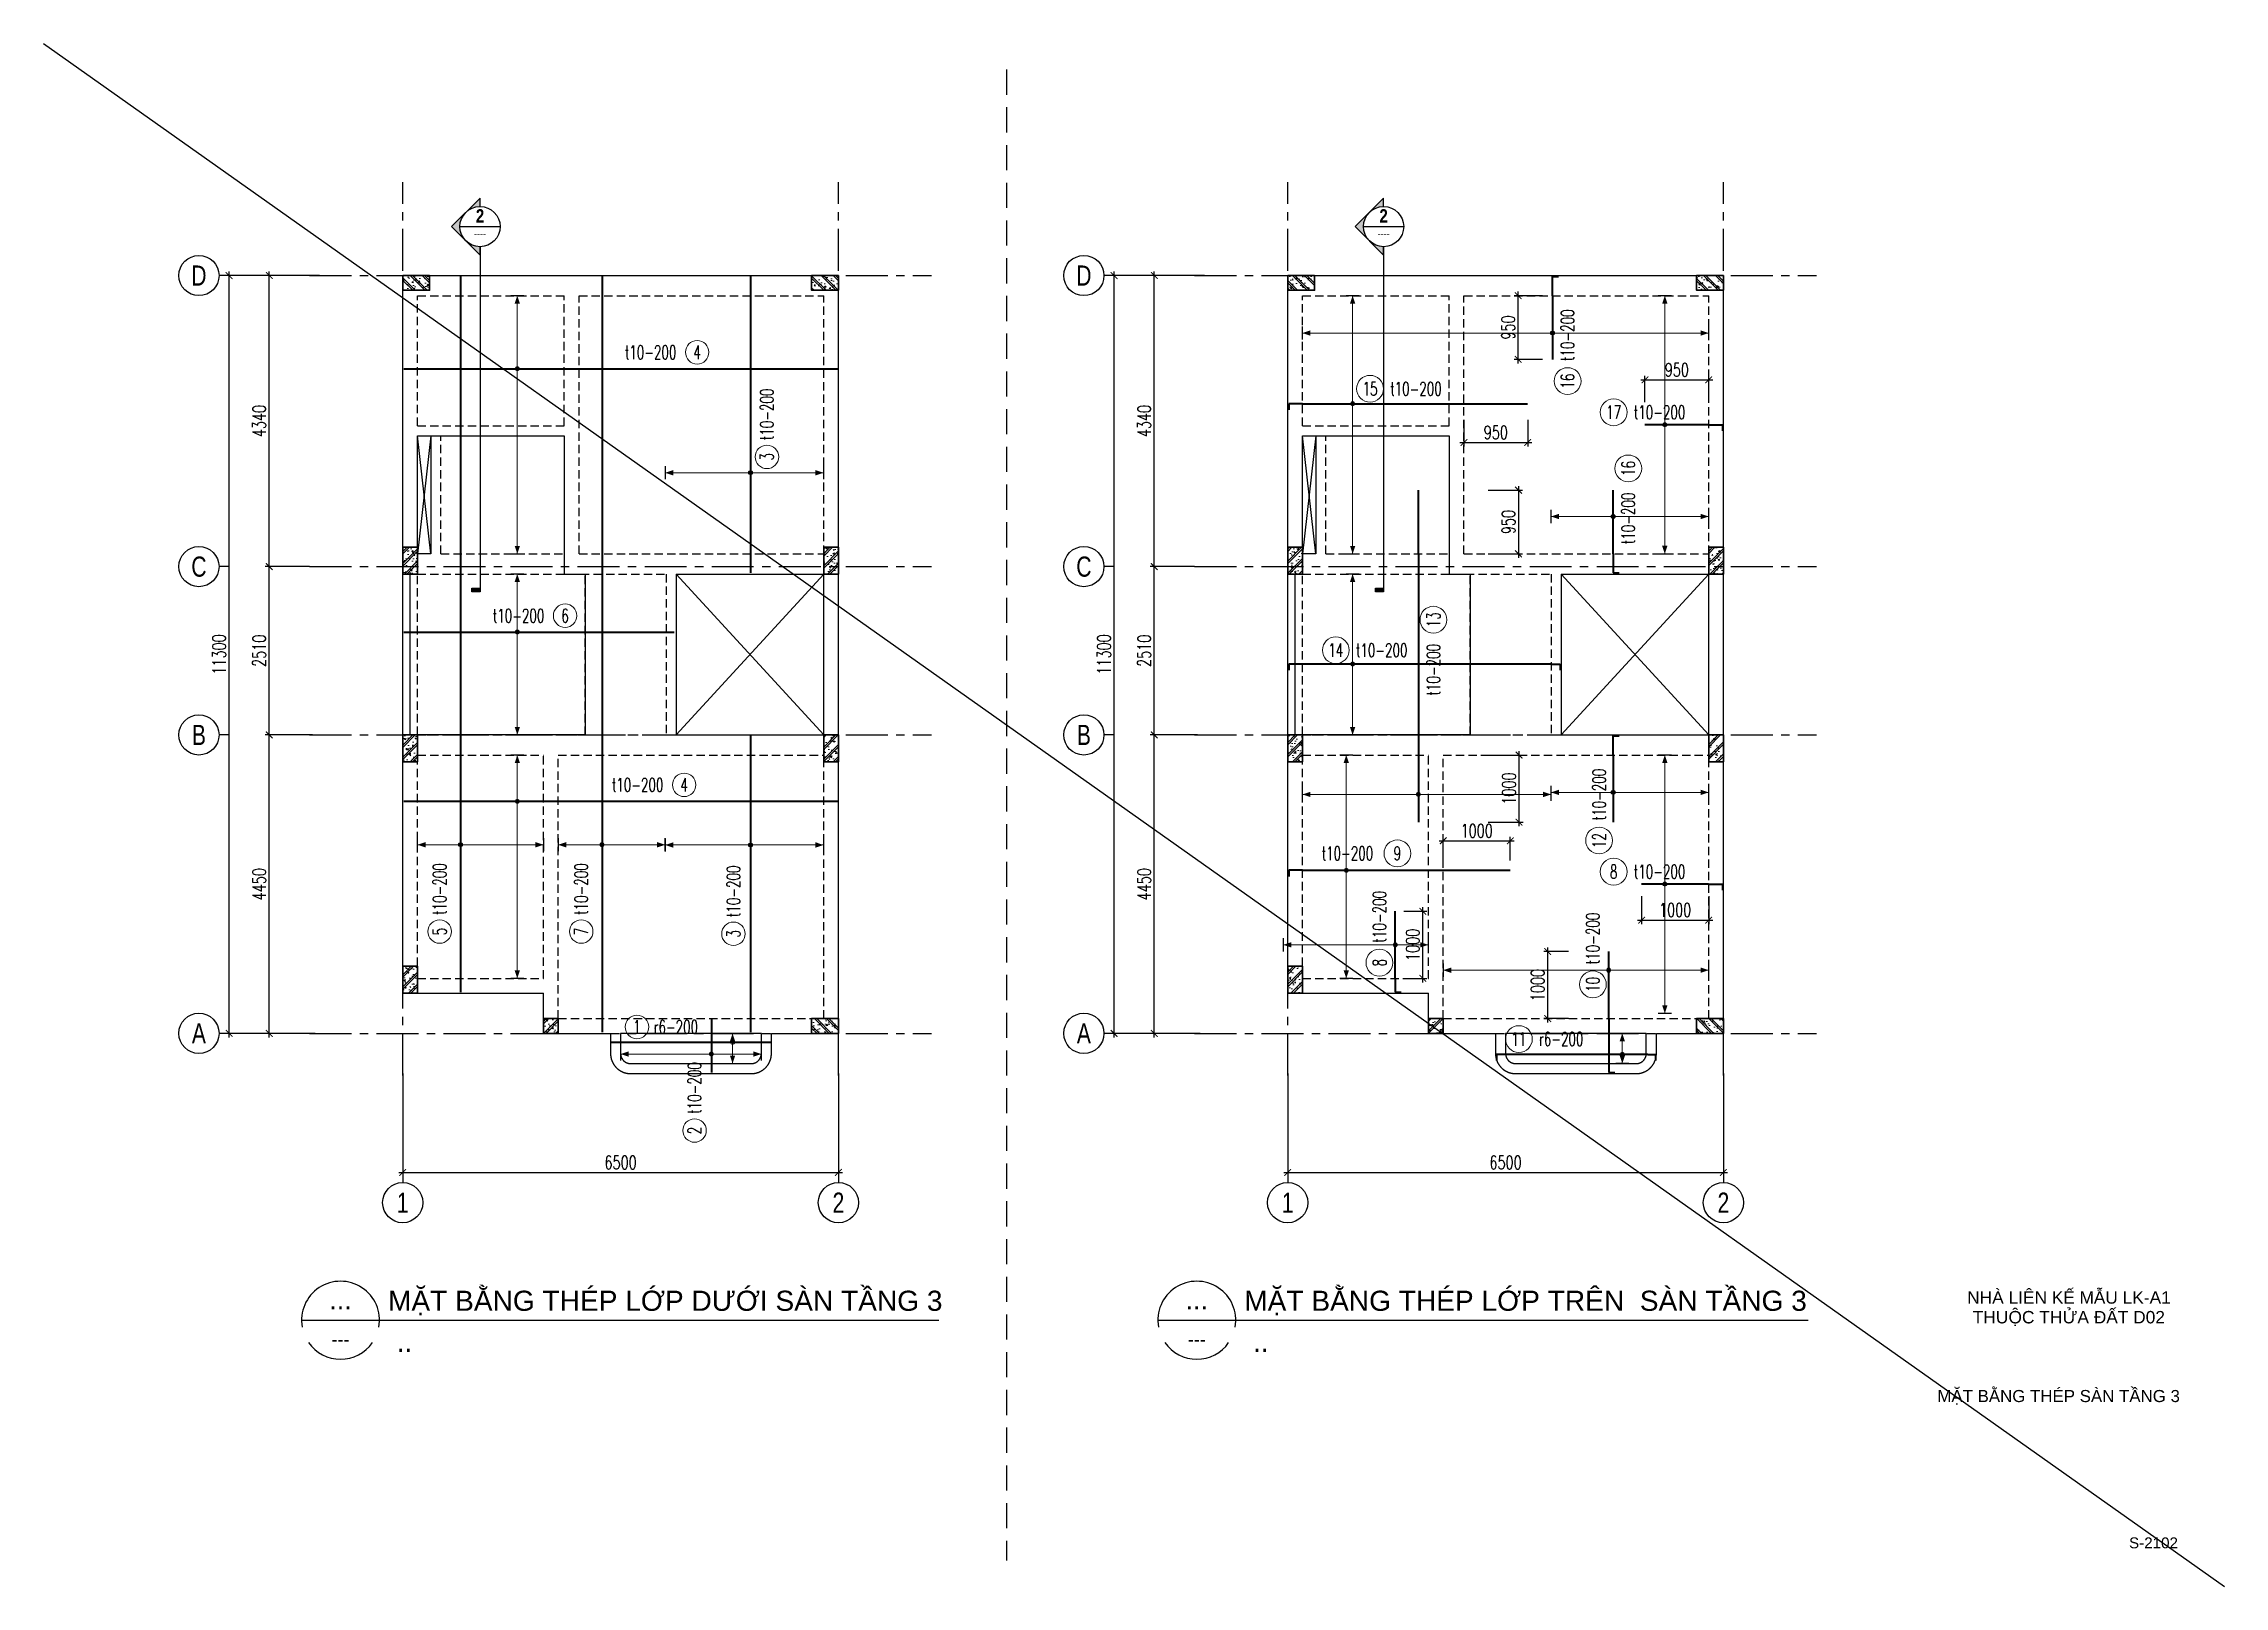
# Model space of a CAD drawing. Header units: millimetres. Extents: x -529861 to -223882, y -171969 to 61504.
# Drawn here: x -436810 to -404279, y -65020 to -42016 of the extents above; entities that cross this region are included whole.
import ezdxf
from ezdxf.enums import TextEntityAlignment as Align

# ---------------------------------------------------------------- set-up
doc = ezdxf.new("R2010")
doc.units = ezdxf.units.MM
doc.header["$LTSCALE"] = 5000
for name, pattern in [('ACAD_ISO07W100', [3, 0, -3]), ('CENTER', [2, 1.25, -0.25, 0.25, -0.25]), ('CONTINU', [0]), ('HIDDEN', [0.375, 0.25, -0.125]), ('HIDDEN2', [0.1875, 0.125, -0.0625])]:
    doc.linetypes.add(name, pattern=pattern)
doc.layers.get('Defpoints').update_dxf_attribs({"color": 143})
for name, color, linetype, lineweight in [('06- General text', 2, 'Continuous', 25), ('07- Note- Hidden', 6, 'HIDDEN2', 25), ('08- Note', 6, 'Continuous', 25), ('G-ANNO-TTLB', 7, 'Continuous', 18), ('kata_dim', 8, 'Continuous', 15), ('KC-COT-HATCH', 13, 'Continuous', 15), ('KC-COT-NETCAT', 2, 'Continuous', 30), ('S-hatch', 8, 'Continuous', 5), ('S-text', 2, 'Continuous', 20), ('S-TEXT35', 3, 'Continuous', 30), ('S-Thep', 3, 'Continuous', 40), ('S-Thep duoi', 3, 'HIDDEN2', 40)]:
    doc.layers.add(name, color=color, linetype=linetype, lineweight=lineweight)
for name, color, linetype in [('KC ICC-COTVACH', 3, 'Continuous'), ('KCS_AXIS', 18, 'CENTER'), ('KCS_BORDER', 3, 'Continuous'), ('KCS_CHI', 1, 'Continuous'), ('KCS_DIM', 1, 'Continuous'), ('KCS_HIDDEN', 8, 'HIDDEN'), ('KCS_SSD', 146, 'Continuous'), ('KCS_TEXT', 2, 'Continuous'), ('KCS_TEXT_BANVE_SO', 1, 'Continuous'), ('KCS_TEXT_BANVE_TEN', 162, 'Continuous')]:
    doc.layers.add(name, color=color, linetype=linetype)
doc.layers.add('KCS_Plotter', color=11, linetype='Continuous', plot=False)
doc.styles.add('.VnArialH', font='')
doc.styles.add('Arial_13', font='arial.ttf', dxfattribs={"height": 2.5})
doc.styles.add('Arial_14', font='arial.ttf', dxfattribs={"height": 2.5})
doc.styles.add('Brief text', font='')
doc.styles.add('General text 1', font='')
doc.styles.add('s-text', font='vnsimli.shx', dxfattribs={"width": 0.7})
doc.styles.add('style1', font='arial.ttf', dxfattribs={"width": 0.75})
doc.styles.add('VNAVANTH', font='')
doc.styles.add('vnsimpli', font='vnsimli.shx', dxfattribs={"width": 0.65})
doc.styles.get('.VnArialH').set_extended_font_data('.VnArialH')
doc.styles.get('Brief text').set_extended_font_data('.VnHelvetInsH', bold=True)
doc.styles.get('General text 1').set_extended_font_data('.VnAvantH')
doc.styles.get('VNAVANTH').set_extended_font_data('.VnAvantH')
doc.dimstyles.new('1-100s', dxfattribs={"dimtxt": 200, "dimasz": 100, "dimexe": 60, "dimexo": 0, "dimgap": 50, "dimtad": 1, "dimdec": 0, "dimzin": 0, "dimdsep": 46, "dimtxsty": 's-text', "dimblk1": 'ARCHTICK', "dimblk2": 'ARCHTICK', "dimsah": 1, "dimcen": 80, "dimdle": 60, "dimclrd": 9, "dimclre": 9, "dimclrt": 2, "dimadec": 0, "dimazin": 0, "dimtfac": 0.0001, "dimtdec": 0, "dimtix": 1, "dimtmove": 1, "dimatfit": 3, "dimldrblk": 'ARCHTICK', "dimfxl": 200, "dimtolj": 1, "dimtzin": 0, "dimarcsym": 0})

msp = doc.modelspace()

# ---------------------------------------------------------------- texts
at = {"layer": 'G-ANNO-TTLB', "lineweight": 9, "attachment_point": 1}
for s, insert, char_height, width, style in [('NHÀ LIÊN K', (-408116.3, -60619.98), 185.034, 1738.5418, 'Arial_13'), ('\\fArial|b0|i0|c254|p34|;Ế', (-406681.86, -60619.98), 185.0344, 207.6756, 'Arial_14'), (' M', (-406510.51, -60619.98), 185.034, 344.1482, 'Arial_13'), ('\\fArial|b0|i0|c254|p34|;Ẫ', (-406226.56, -60619.98), 185.0344, 207.6756, 'Arial_14'), ('U LK-A1', (-406055.21, -60619.98), 185.034, 1180.7844, 'Arial_13'), ('THU', (-408033.08, -60913.72), 185.034, 646.7613, 'Arial_13'), ('\\fArial|b0|i0|c254|p34|;Ộ', (-407499.45, -60913.72), 185.0344, 243.2772, 'Arial_14'), ('C TH', (-407298.72, -60913.72), 185.034, 735.7651, 'Arial_13'), ('\\fArial|b0|i0|c254|p34|;Ử', (-406691.66, -60913.72), 185.0344, 267.0115, 'Arial_14'), ('A ', (-406471.35, -60913.72), 185.034, 296.6795, 'Arial_13'), ('Đ', (-406226.56, -60913.72), 185.03, 225.4764, 'Arial_13'), ('\\fArial|b0|i0|c254|p34|;Ấ', (-406040.53, -60913.72), 185.0344, 207.6756, 'Arial_14'), ('T D02', (-405869.18, -60913.72), 185.034, 854.4369, 'Arial_13')]:
    msp.add_mtext(s, dxfattribs=dict(at, insert=insert, char_height=char_height, width=width, style=style))
at = {"layer": 'KCS_TEXT_BANVE_SO', "linetype": 'ByBlock', "style": 'Arial_13'}
msp.add_text('S-2102', height=162, dxfattribs=at).set_placement((-405701.1, -64452.64))
at = {"layer": 'KCS_TEXT_BANVE_TEN', "linetype": 'ByBlock', "style": 'Arial_13'}
msp.add_text('MẶT BẰNG THÉP SÀN TẦNG 3', height=180, dxfattribs=at).set_placement((-408560.51, -62271.99))

# ---------------------------------------------------------------- blocks, each defined once
blk = doc.blocks.new('*U572')
at = {"layer": '08- Note'}
h = blk.add_hatch(color=256, dxfattribs=at)
h.paths.add_polyline_path([(-8.49, 0), (-4.24, 4.24, 0.198912), (-6, 0, 0.198912), (-4.24, -4.24)])
h.paths.add_polyline_path([(0, 8.49), (0, 6, 0.198912), (-4.24, 4.24)])
h.paths.add_polyline_path([(-4.24, -4.24, 0.198912), (0, -6), (0, -8.49)])
blk.add_hatch(color=256, dxfattribs=at).paths.add_polyline_path([(0, -107.82), (0, -108.89), (-2.4, -108.89), (-2.4, -107.82)])
at = {"ltscale": 500}
blk.add_line((0, -6), (0, -108.89), dxfattribs=at)
at = {"layer": '08- Note'}
blk.add_line((-6, 0), (6, 0), dxfattribs=at)
blk.add_lwpolyline([(0, 6), (0, 8.49), (-8.49, 0), (0, -8.49), (0, -6)], dxfattribs=at)
blk.add_lwpolyline([(0, -107.82), (0, -108.89), (-2.4, -108.89), (-2.4, -107.82)], close=True, dxfattribs=at)
blk.add_circle((0, 0), 6, dxfattribs=at)
at = {"layer": '06- General text', "style": 'Brief text', "width": 0.8}
blk.add_attdef('VIEW-NUMBER', text='', height=4, dxfattribs=at).set_placement((0, 0), align=Align.BOTTOM_CENTER)
at = {"layer": '06- General text', "style": 'General text 1', "width": 0.8}
blk.add_attdef('SHEET-NUMBER', text='', height=2.5, dxfattribs=at).set_placement((0, -0.87), align=Align.TOP_CENTER)
blk = doc.blocks.new('*U513')
blk.add_line((1, 0), (148.84, 0))
for major_axis, start_param, end_param in [((9.04, 0), -0.176637, 3.316767), ((-9.04, 0.01), 0.612827, 2.529211)]:
    blk.add_ellipse((10.04, 0), major_axis=major_axis, ratio=1, start_param=start_param, end_param=end_param)
at = {"layer": 'S-TEXT35', "style": 'VNAVANTH'}
for tag, height, p in [('VIEW-NUMBER', 5, (10.04, 1.5)), ('SHEET_NUMBER', 2.5, (10.04, -5))]:
    blk.add_attdef(tag, text='', height=height, dxfattribs=at).set_placement(p, align=Align.CENTER)
for tag, p in [('VIET_NAME', (21.64, 3.33)), ('ENGLISH_NAME', (21.64, -7.83))]:
    blk.add_attdef(tag, p, '', height=5, dxfattribs=at)
blk = doc.blocks.new('*U514')
blk.add_line((1, 0), (151.94, 0))
for major_axis, start_param, end_param in [((9.04, 0), -0.176637, 3.316767), ((-9.04, 0.01), 0.612827, 2.529211)]:
    blk.add_ellipse((10.04, 0), major_axis=major_axis, ratio=1, start_param=start_param, end_param=end_param)
at = {"layer": 'S-TEXT35', "style": 'VNAVANTH'}
for tag, height, p in [('VIEW-NUMBER', 5, (10.04, 1.5)), ('SHEET_NUMBER', 2.5, (10.04, -5))]:
    blk.add_attdef(tag, text='', height=height, dxfattribs=at).set_placement(p, align=Align.CENTER)
for tag, p in [('VIET_NAME', (21.64, 3.33)), ('ENGLISH_NAME', (21.64, -7.83))]:
    blk.add_attdef(tag, p, '', height=5, dxfattribs=at)
blk = doc.blocks.new('*U935')
at = {"layer": 'KC-COT-HATCH'}
h = blk.add_hatch(dxfattribs=at)
h.set_pattern_fill('CHAU-02', color=256, scale=30, pattern_type=2)
h.set_pattern_definition([(50, (-758.44, -466.9), (215.178, -18.826), [22.5, -247.5]), (355, (-758.44, -466.9), (-41.625, 225.658), [18, -198]), (100.451, (-740.51, -468.47), (173.553, 206.83), [19.122, -210.343]), (46.184, (-758.44, -406.9), (320.17, -49.656), [33.75, -371.25]), (96.636, (-731.76, -411.04), (280.4, 292.24), [28.68, -315.514]), (351.184, (-758.44, -406.9), (280.4, 292.24), [27, -297]), (21, (-728.44, -421.9), (179.072, -120.786), [22.5, -247.5]), (226, (-728.44, -421.9), (201.565, -109.66), [18, -198]), (71.451, (-713.52, -431.97), (252.067, 96.76), [19.122, -210.343]), (67.5, (-758.44, -466.9), (-46.775, 88.3123), [0, -195.6, 0, -201, 0, -198.75]), (4.5, (-758.44, -466.9), (85.005, 114.031), [0, -114.6, 0, -191.1, 0, -75.75]), (327.5, (-825.34, -466.9), (160.147, -6.7665), [0, -75, 0, -234, 0, -310.5]), (317.5, (-855.34, -466.9), (174.956, 30.031), [0, -97.5, 0, -155.4, 0, -220.5]), (315, (-758.44, -466.9), (90.156, 90.156), []), (315, (-758.44, -430.15), (90.156, 90.156), [])])
h.paths.add_polyline_path([(-110, 200), (-110, -200), (110, -200), (110, 200)])
at = {"layer": 'KC-COT-NETCAT'}
blk.add_lwpolyline([(-110, -200), (110, -200), (110, 200), (-110, 200)], close=True, dxfattribs=at)
blk = doc.blocks.new('_ArchTick')
at = {"color": 0, "linetype": 'ByBlock', "const_width": 0.15}
blk.add_lwpolyline([(-0.5, -0.5), (0.5, 0.5)], dxfattribs=at)
blk = doc.blocks.new('*D1159')
at = {"layer": 'Defpoints', "color": 0, "ltscale": 1500, "transparency": 16777216}
for p in [(-30105, -46736), (-23605, -46736), (-23605, -48212)]:
    blk.add_point(p, dxfattribs=at)
at = {"layer": 'KCS_DIM', "color": 9, "lineweight": -2, "ltscale": 1500, "transparency": 16777216}
for p, q in [((-30105, -46736), (-30105, -48272)), ((-23605, -46736), (-23605, -48272)), ((-30165, -48212), (-23545, -48212))]:
    blk.add_line(p, q, dxfattribs=at)
at = {"layer": 'KCS_DIM', "color": 9, "lineweight": -2, "ltscale": 1500, "transparency": 16777216, "xscale": 100, "yscale": 100, "zscale": 100, "rotation": 180}
blk.add_blockref('_ArchTick', (-30105, -48212), dxfattribs=at)
at = {"layer": 'KCS_DIM', "color": 9, "lineweight": -2, "ltscale": 1500, "transparency": 16777216, "xscale": 100, "yscale": 100, "zscale": 100}
blk.add_blockref('_ArchTick', (-23605, -48212), dxfattribs=at)
at = {"layer": 'KCS_DIM', "color": 2, "ltscale": 1500, "transparency": 16777216, "insert": (-26855, -48062), "char_height": 200, "attachment_point": 5, "style": 's-text'}
blk.add_mtext('\\A1;6500', dxfattribs=at)
blk = doc.blocks.new('*D1160')
at = {"layer": 'Defpoints', "color": 0, "ltscale": 1500, "transparency": 16777216}
for p in [(-32095, -41688), (-31449, -41688), (-31412, -46138)]:
    blk.add_point(p, dxfattribs=at)
at = {"layer": 'KCS_DIM', "color": 9, "lineweight": -2, "ltscale": 1500, "transparency": 16777216}
for p, q in [((-32095, -46198), (-32095, -41628)), ((-31449, -41688), (-32155, -41688)), ((-31412, -46138), (-32155, -46138))]:
    blk.add_line(p, q, dxfattribs=at)
at = {"layer": 'KCS_DIM', "color": 9, "lineweight": -2, "ltscale": 1500, "transparency": 16777216, "xscale": 100, "yscale": 100, "zscale": 100}
for p, rotation in [((-32095, -41688), 90), ((-32095, -46138), 270)]:
    blk.add_blockref('_ArchTick', p, dxfattribs=dict(at, rotation=rotation))
at = {"layer": 'KCS_DIM', "color": 2, "ltscale": 1500, "transparency": 16777216, "insert": (-32245, -43913), "char_height": 200, "attachment_point": 5, "rotation": 90, "style": 's-text'}
blk.add_mtext('\\A1;4450', dxfattribs=at)
blk = doc.blocks.new('*D1161')
at = {"layer": 'Defpoints', "color": 0, "ltscale": 1500, "transparency": 16777216}
for p in [(-32095, -39178), (-31495, -39178), (-31449, -41688)]:
    blk.add_point(p, dxfattribs=at)
at = {"layer": 'KCS_DIM', "color": 9, "lineweight": -2, "ltscale": 1500, "transparency": 16777216}
for p, q in [((-31495, -39178), (-32155, -39178)), ((-32095, -41748), (-32095, -39118)), ((-31449, -41688), (-32155, -41688))]:
    blk.add_line(p, q, dxfattribs=at)
at = {"layer": 'KCS_DIM', "color": 9, "lineweight": -2, "ltscale": 1500, "transparency": 16777216, "xscale": 100, "yscale": 100, "zscale": 100}
for p, rotation in [((-32095, -39178), 90), ((-32095, -41688), 270)]:
    blk.add_blockref('_ArchTick', p, dxfattribs=dict(at, rotation=rotation))
at = {"layer": 'KCS_DIM', "color": 2, "ltscale": 1500, "transparency": 16777216, "insert": (-32245, -40433), "char_height": 200, "attachment_point": 5, "rotation": 90, "style": 's-text'}
blk.add_mtext('\\A1;2510', dxfattribs=at)
blk = doc.blocks.new('*D1162')
at = {"layer": 'Defpoints', "color": 0, "ltscale": 1500, "transparency": 16777216}
for p in [(-32095, -34838), (-31346, -34838), (-31495, -39178)]:
    blk.add_point(p, dxfattribs=at)
at = {"layer": 'KCS_DIM', "color": 9, "lineweight": -2, "ltscale": 1500, "transparency": 16777216}
for p, q in [((-32095, -39238), (-32095, -34778)), ((-31346, -34838), (-32155, -34838)), ((-31495, -39178), (-32155, -39178))]:
    blk.add_line(p, q, dxfattribs=at)
at = {"layer": 'KCS_DIM', "color": 9, "lineweight": -2, "ltscale": 1500, "transparency": 16777216, "xscale": 100, "yscale": 100, "zscale": 100}
for p, rotation in [((-32095, -34838), 90), ((-32095, -39178), 270)]:
    blk.add_blockref('_ArchTick', p, dxfattribs=dict(at, rotation=rotation))
at = {"layer": 'KCS_DIM', "color": 2, "ltscale": 1500, "transparency": 16777216, "insert": (-32245, -37008), "char_height": 200, "attachment_point": 5, "rotation": 90, "style": 's-text'}
blk.add_mtext('\\A1;4340', dxfattribs=at)
blk = doc.blocks.new('*D1163')
at = {"layer": 'Defpoints', "color": 0, "ltscale": 1500, "transparency": 16777216}
for p in [(-32695, -34838), (-31495, -34838), (-31495, -46138)]:
    blk.add_point(p, dxfattribs=at)
at = {"layer": 'KCS_DIM', "color": 9, "lineweight": -2, "ltscale": 1500, "transparency": 16777216}
for p, q in [((-32695, -46198), (-32695, -34778)), ((-31495, -34838), (-32755, -34838)), ((-31495, -46138), (-32755, -46138))]:
    blk.add_line(p, q, dxfattribs=at)
at = {"layer": 'KCS_DIM', "color": 9, "lineweight": -2, "ltscale": 1500, "transparency": 16777216, "xscale": 100, "yscale": 100, "zscale": 100}
for p, rotation in [((-32695, -34838), 90), ((-32695, -46138), 270)]:
    blk.add_blockref('_ArchTick', p, dxfattribs=dict(at, rotation=rotation))
at = {"layer": 'KCS_DIM', "color": 2, "ltscale": 1500, "transparency": 16777216, "insert": (-32845, -40488), "char_height": 200, "attachment_point": 5, "rotation": 90, "style": 's-text'}
blk.add_mtext('\\A1;11300', dxfattribs=at)
blk = doc.blocks.new('*U10')
at = {"layer": 'KC-COT-HATCH'}
h = blk.add_hatch(dxfattribs=at)
h.set_pattern_fill('CHAU-02', color=256, scale=30, pattern_type=2)
h.set_pattern_definition([(50, (-758.44, -556.9), (215.178, -18.826), [22.5, -247.5]), (355, (-758.44, -556.9), (-41.625, 225.658), [18, -198]), (100.451, (-740.51, -558.47), (173.553, 206.83), [19.122, -210.343]), (46.184, (-758.44, -496.9), (320.17, -49.656), [33.75, -371.25]), (96.636, (-731.76, -501.04), (280.4, 292.24), [28.68, -315.514]), (351.184, (-758.44, -496.9), (280.4, 292.24), [27, -297]), (21, (-728.44, -511.9), (179.072, -120.786), [22.5, -247.5]), (226, (-728.44, -511.9), (201.565, -109.66), [18, -198]), (71.451, (-713.52, -521.97), (252.067, 96.76), [19.122, -210.343]), (67.5, (-758.44, -556.9), (-46.775, 88.3123), [0, -195.6, 0, -201, 0, -198.75]), (4.5, (-758.44, -556.9), (85.005, 114.031), [0, -114.6, 0, -191.1, 0, -75.75]), (327.5, (-825.34, -556.9), (160.147, -6.7665), [0, -75, 0, -234, 0, -310.5]), (317.5, (-855.34, -556.9), (174.956, 30.031), [0, -97.5, 0, -155.4, 0, -220.5]), (315, (-758.44, -556.9), (90.156, 90.156), []), (315, (-758.44, -520.15), (90.156, 90.156), [])])
h.paths.add_polyline_path([(-110, 110), (-110, -110), (110, -110), (110, 110)])
at = {"layer": 'KC-COT-NETCAT'}
blk.add_lwpolyline([(-110, -110), (110, -110), (110, 110), (-110, 110)], close=True, dxfattribs=at)
blk = doc.blocks.new('*U496')
h = blk.add_hatch(color=6)
edge = h.paths.add_edge_path()
edge.add_arc((16.94, 0), 0.3, 0, 360)
at = {"ltscale": 0.2}
for p, q in [((0, 0), (-30.81, 0)), ((33.89, 0), (0, 0))]:
    blk.add_line(p, q, dxfattribs=at)
at = {"layer": 'kata_dim'}
for points in [[(15.94, 10.89, 0.2, 0.2, 0), (17.94, 10.89, 0, 0, 0)], [(15.94, -27.61, 0.2, 0.2, 0), (17.94, -27.61, 0, 0, 0)]]:
    blk.add_lwpolyline(points, format="xyseb", dxfattribs=at)
blk.add_circle((-9.89, 2.45), 1.75, dxfattribs=at)
at = {"layer": 'kata_dim', "color": 6}
blk.add_circle((16.94, 0), 0.3, dxfattribs=at)
at = {"layer": 'kata_dim'}
for points in [[(16.54, 9.69), (16.94, 10.89), (17.34, 9.69)], [(16.54, -26.41), (16.94, -27.61), (17.34, -26.41)]]:
    blk.add_solid(points, dxfattribs=at)
at = {"layer": 'S-hatch', "ltscale": 1.5}
for q in [(16.94, 10.89), (16.94, -27.61)]:
    blk.add_line((16.94, 0), q, dxfattribs=at)
at = {"layer": 'S-text', "style": 'vnsimpli', "width": 0.65}
blk.add_attdef('KHT', text='', height=2, dxfattribs=at).set_placement((-9.89, 2.45), align=Align.MIDDLE_CENTER)
blk.add_attdef('DKT', (-7.39, 1.44), '', height=2, dxfattribs=at)
blk = doc.blocks.new('*U501')
h = blk.add_hatch(color=6)
edge = h.paths.add_edge_path()
edge.add_arc((16.94, 0), 0.3, 0, 360)
at = {"ltscale": 0.2}
for p, q in [((0, 0), (-6.46, 0)), ((33.89, 0), (0, 0))]:
    blk.add_line(p, q, dxfattribs=at)
at = {"layer": 'kata_dim'}
for points in [[(15.94, 8.67, 0.2, 0.2, 0), (17.94, 8.67, 0, 0, 0)], [(15.94, -15.33, 0.2, 0.2, 0), (17.94, -15.33, 0, 0, 0)]]:
    blk.add_lwpolyline(points, format="xyseb", dxfattribs=at)
blk.add_circle((9.81, 2.45), 1.75, dxfattribs=at)
at = {"layer": 'kata_dim', "color": 6}
blk.add_circle((16.94, 0), 0.3, dxfattribs=at)
at = {"layer": 'kata_dim'}
for points in [[(16.54, 7.47), (16.94, 8.67), (17.34, 7.47)], [(16.54, -14.13), (16.94, -15.33), (17.34, -14.13)]]:
    blk.add_solid(points, dxfattribs=at)
at = {"layer": 'S-hatch', "ltscale": 1.5}
for q in [(16.94, 8.67), (16.94, -15.33)]:
    blk.add_line((16.94, 0), q, dxfattribs=at)
at = {"layer": 'S-text', "style": 'vnsimpli', "width": 0.65}
blk.add_attdef('KHT', text='', height=2, dxfattribs=at).set_placement((9.81, 2.45), align=Align.MIDDLE_CENTER)
blk.add_attdef('DKT', (12.3, 1.44), '', height=2, dxfattribs=at)
blk = doc.blocks.new('*U502')
h = blk.add_hatch(color=6)
edge = h.paths.add_edge_path()
edge.add_arc((16.94, 0), 0.3, 0, 360)
at = {"ltscale": 0.2}
for p, q in [((0, 0), (-30.81, 0)), ((33.89, 0), (0, 0))]:
    blk.add_line(p, q, dxfattribs=at)
at = {"layer": 'kata_dim'}
for points in [[(15.94, 6.89, 0.2, 0.2, 0), (17.94, 6.89, 0, 0, 0)], [(15.94, -26.41, 0.2, 0.2, 0), (17.94, -26.41, 0, 0, 0)]]:
    blk.add_lwpolyline(points, format="xyseb", dxfattribs=at)
blk.add_circle((-7.95, 2.45), 1.75, dxfattribs=at)
at = {"layer": 'kata_dim', "color": 6}
blk.add_circle((16.94, 0), 0.3, dxfattribs=at)
at = {"layer": 'kata_dim'}
for points in [[(16.54, 5.69), (16.94, 6.89), (17.34, 5.69)], [(16.54, -25.21), (16.94, -26.41), (17.34, -25.21)]]:
    blk.add_solid(points, dxfattribs=at)
at = {"layer": 'S-hatch', "ltscale": 1.5}
for q in [(16.94, 6.89), (16.94, -26.41)]:
    blk.add_line((16.94, 0), q, dxfattribs=at)
at = {"layer": 'S-text', "style": 'vnsimpli', "width": 0.65}
blk.add_attdef('KHT', text='', height=2, dxfattribs=at).set_placement((-7.95, 2.45), align=Align.MIDDLE_CENTER)
blk.add_attdef('DKT', (-5.46, 1.44), '', height=2, dxfattribs=at)
blk = doc.blocks.new('*U497')
h = blk.add_hatch(color=6)
edge = h.paths.add_edge_path()
edge.add_arc((4.63, 0), 0.3, 0, 360)
at = {"ltscale": 0.2}
for p, q in [((0, 0), (-10.31, 0)), ((33.89, 0), (0, 0))]:
    blk.add_line(p, q, dxfattribs=at)
at = {"layer": 'kata_dim'}
for points in [[(3.63, 10.89, 0.2, 0.2, 0), (5.63, 10.89, 0, 0, 0)], [(3.63, -12.73, 0.2, 0.2, 0), (5.63, -12.73, 0, 0, 0)]]:
    blk.add_lwpolyline(points, format="xyseb", dxfattribs=at)
blk.add_circle((7, 2.45), 1.75, dxfattribs=at)
at = {"layer": 'kata_dim', "color": 6}
blk.add_circle((4.63, 0), 0.3, dxfattribs=at)
at = {"layer": 'kata_dim'}
for points in [[(4.23, 9.69), (4.63, 10.89), (5.03, 9.69)], [(4.23, -11.53), (4.63, -12.73), (5.03, -11.53)]]:
    blk.add_solid(points, dxfattribs=at)
at = {"layer": 'S-hatch', "ltscale": 1.5}
for q in [(4.63, 10.89), (4.63, -12.73)]:
    blk.add_line((4.63, 0), q, dxfattribs=at)
at = {"layer": 'S-text', "style": 'vnsimpli', "width": 0.65}
blk.add_attdef('KHT', text='', height=2, dxfattribs=at).set_placement((7, 2.45), align=Align.MIDDLE_CENTER)
blk.add_attdef('DKT', (9.49, 1.44), '', height=2, dxfattribs=at)
blk = doc.blocks.new('*U499')
h = blk.add_hatch(color=6)
edge = h.paths.add_edge_path()
edge.add_arc((-50.84, 0), 0.3, 0, 360)
at = {"ltscale": 0.2}
for p, q in [((0, 0), (-78.81, 0)), ((33.89, 0), (0, 0))]:
    blk.add_line(p, q, dxfattribs=at)
at = {"layer": 'kata_dim'}
for points in [[(-51.84, 9.4, 0.2, 0.2, 0), (-49.84, 9.4, 0, 0, 0)], [(-51.84, -6.55, 0.2, 0.2, 0), (-49.84, -6.55, 0, 0, 0)]]:
    blk.add_lwpolyline(points, format="xyseb", dxfattribs=at)
at = {"layer": 'kata_dim', "color": 6}
blk.add_circle((-50.84, 0), 0.3, dxfattribs=at)
at = {"layer": 'kata_dim'}
blk.add_circle((-63.78, -3.11), 1.75, dxfattribs=at)
for points in [[(-51.24, 8.2), (-50.84, 9.4), (-50.44, 8.2)], [(-51.24, -5.35), (-50.84, -6.55), (-50.44, -5.35)]]:
    blk.add_solid(points, dxfattribs=at)
at = {"layer": 'S-hatch', "ltscale": 1.5}
for q in [(-50.84, 9.4), (-50.84, -6.55)]:
    blk.add_line((-50.84, 0), q, dxfattribs=at)
at = {"layer": 'S-text', "style": 'vnsimpli', "width": 0.65}
blk.add_attdef('KHT', text='', height=2, dxfattribs=at).set_placement((-63.78, -3.11), align=Align.MIDDLE_CENTER)
blk.add_attdef('DKT', (-61.29, -4.11), '', height=2, dxfattribs=at)
blk = doc.blocks.new('*U495')
h = blk.add_hatch(color=6)
edge = h.paths.add_edge_path()
edge.add_arc((13.63, 0), 0.3, 0, 360)
at = {"ltscale": 0.2}
for p, q in [((0, 0), (-14.31, 0)), ((29.89, 0), (0, 0))]:
    blk.add_line(p, q, dxfattribs=at)
at = {"layer": 'kata_dim'}
for points in [[(12.63, 10.89, 0.2, 0.2, 0), (14.63, 10.89, 0, 0, 0)], [(12.63, -12.73, 0.2, 0.2, 0), (14.63, -12.73, 0, 0, 0)]]:
    blk.add_lwpolyline(points, format="xyseb", dxfattribs=at)
at = {"layer": 'kata_dim', "color": 6}
blk.add_circle((13.63, 0), 0.3, dxfattribs=at)
at = {"layer": 'kata_dim'}
blk.add_circle((0.38, -2.55), 1.75, dxfattribs=at)
for points in [[(13.23, 9.69), (13.63, 10.89), (14.03, 9.69)], [(13.23, -11.53), (13.63, -12.73), (14.03, -11.53)]]:
    blk.add_solid(points, dxfattribs=at)
at = {"layer": 'S-hatch', "ltscale": 1.5}
for q in [(13.63, 10.89), (13.63, -12.73)]:
    blk.add_line((13.63, 0), q, dxfattribs=at)
at = {"layer": 'S-text', "style": 'vnsimpli', "width": 0.65}
blk.add_attdef('KHT', text='', height=2, dxfattribs=at).set_placement((0.38, -2.55), align=Align.MIDDLE_CENTER)
blk.add_attdef('DKT', (2.87, -3.55), '', height=2, dxfattribs=at)
blk = doc.blocks.new('*U500')
h = blk.add_hatch(color=6)
edge = h.paths.add_edge_path()
edge.add_arc((-50.84, 0), 0.3, 0, 360)
at = {"ltscale": 0.2}
for p, q in [((0, 0), (-72.81, 0)), ((33.89, 0), (0, 0))]:
    blk.add_line(p, q, dxfattribs=at)
at = {"layer": 'kata_dim'}
for points in [[(-51.84, 12.38, 0.2, 0.2, 0), (-49.84, 12.38, 0, 0, 0)], [(-51.84, -6.42, 0.2, 0.2, 0), (-49.84, -6.42, 0, 0, 0)]]:
    blk.add_lwpolyline(points, format="xyseb", dxfattribs=at)
at = {"layer": 'kata_dim', "color": 6}
blk.add_circle((-50.84, 0), 0.3, dxfattribs=at)
at = {"layer": 'kata_dim'}
blk.add_circle((-63.78, -3.11), 1.75, dxfattribs=at)
for points in [[(-51.24, 11.18), (-50.84, 12.38), (-50.44, 11.18)], [(-51.24, -5.22), (-50.84, -6.42), (-50.44, -5.22)]]:
    blk.add_solid(points, dxfattribs=at)
at = {"layer": 'S-hatch', "ltscale": 1.5}
for q in [(-50.84, 12.38), (-50.84, -6.42)]:
    blk.add_line((-50.84, 0), q, dxfattribs=at)
at = {"layer": 'S-text', "style": 'vnsimpli', "width": 0.65}
blk.add_attdef('KHT', text='', height=2, dxfattribs=at).set_placement((-63.78, -3.11), align=Align.MIDDLE_CENTER)
blk.add_attdef('DKT', (-61.29, -4.11), '', height=2, dxfattribs=at)
blk = doc.blocks.new('*U509')
h = blk.add_hatch(color=6)
edge = h.paths.add_edge_path()
edge.add_arc((10.39, 0), 0.3, 0, 360)
at = {"ltscale": 0.2}
for p, q in [((0, 0), (-7.66, 0)), ((16.04, 0), (0, 0))]:
    blk.add_line(p, q, dxfattribs=at)
at = {"layer": 'kata_dim'}
for points in [[(9.39, 1.34, 0.2, 0.2, 0), (11.39, 1.34, 0, 0, 0)], [(9.39, -3.16, 0.2, 0.2, 0), (11.39, -3.16, 0, 0, 0)]]:
    blk.add_lwpolyline(points, format="xyseb", dxfattribs=at)
blk.add_circle((-3.87, 2.3), 1.75, dxfattribs=at)
at = {"layer": 'kata_dim', "color": 6}
blk.add_circle((10.39, 0), 0.3, dxfattribs=at)
at = {"layer": 'kata_dim'}
for points in [[(9.99, 0.14), (10.39, 1.34), (10.79, 0.14)], [(9.99, -1.96), (10.39, -3.16), (10.79, -1.96)]]:
    blk.add_solid(points, dxfattribs=at)
at = {"layer": 'S-hatch', "ltscale": 1.5}
for q in [(10.39, 1.34), (10.39, -3.16)]:
    blk.add_line((10.39, 0), q, dxfattribs=at)
at = {"layer": 'S-text', "style": 'vnsimpli', "width": 0.65}
blk.add_attdef('KHT', text='', height=2, dxfattribs=at).set_placement((-3.87, 2.3), align=Align.MIDDLE_CENTER)
blk.add_attdef('DKT', (-1.38, 1.3), '', height=2, dxfattribs=at)
blk = doc.blocks.new('*U510')
h = blk.add_hatch(color=6)
edge = h.paths.add_edge_path()
edge.add_arc((0.89, 0), 0.3, 0, 360)
at = {"ltscale": 0.2}
for p, q in [((0, 0), (-1.87, 0)), ((6.03, 0), (0, 0))]:
    blk.add_line(p, q, dxfattribs=at)
at = {"layer": 'kata_dim'}
for points in [[(-0.11, 13.55, 0.2, 0.2, 0), (1.89, 13.55, 0, 0, 0)], [(-0.11, -7.45, 0.2, 0.2, 0), (1.89, -7.45, 0, 0, 0)]]:
    blk.add_lwpolyline(points, format="xyseb", dxfattribs=at)
blk.add_circle((-10.51, 2.51), 1.75, dxfattribs=at)
at = {"layer": 'kata_dim', "color": 6}
blk.add_circle((0.89, 0), 0.3, dxfattribs=at)
at = {"layer": 'kata_dim'}
for points in [[(0.49, 12.35), (0.89, 13.55), (1.29, 12.35)], [(0.49, -6.25), (0.89, -7.45), (1.29, -6.25)]]:
    blk.add_solid(points, dxfattribs=at)
at = {"layer": 'S-hatch', "ltscale": 1.5}
for q in [(0.89, 13.55), (0.89, -7.45)]:
    blk.add_line((0.89, 0), q, dxfattribs=at)
at = {"layer": 'S-text', "style": 'vnsimpli', "width": 0.65}
blk.add_attdef('KHT', text='', height=2, dxfattribs=at).set_placement((-10.51, 2.51), align=Align.MIDDLE_CENTER)
blk.add_attdef('DKT', (-8.01, 1.51), '', height=2, dxfattribs=at)
blk = doc.blocks.new('*U578')
h = blk.add_hatch(color=6)
edge = h.paths.add_edge_path()
edge.add_arc((7.49, 0), 0.3, 0, 360)
for p, q in [((24.1, 0), (33.6, 0)), ((-2.05, -0.9), (-2.05, -0.9))]:
    blk.add_line(p, q)
at = {"layer": 'kata_dim', "ltscale": 0.05}
for points in [[(6.49, 16.12, 0.2, 0.2, 0), (8.49, 16.12, 0, 0, 0)], [(6.49, -22.38, 0.2, 0.2, 0), (8.49, -22.38, 0, 0, 0)]]:
    blk.add_lwpolyline(points, format="xyseb", dxfattribs=at)
at = {"layer": 'kata_dim'}
blk.add_circle((10.09, 2.24), 2, dxfattribs=at)
at = {"layer": 'kata_dim', "color": 6}
blk.add_circle((7.49, 0), 0.3, dxfattribs=at)
at = {"layer": 'kata_dim', "linetype": 'ACAD_ISO07W100', "ltscale": 0.05}
for points in [[(7.09, 14.92), (7.49, 16.12), (7.89, 14.92)], [(7.09, -21.18), (7.49, -22.38), (7.89, -21.18)]]:
    blk.add_solid(points, dxfattribs=at)
at = {"layer": 'S-hatch', "ltscale": 40}
for q in [(7.49, 16.12), (7.49, -22.38)]:
    blk.add_line((7.49, 0), q, dxfattribs=at)
at = {"layer": 'S-Thep duoi', "linetype": 'CONTINU'}
for p, q in [((0, 0), (-2.05, 0)), ((-2.05, 0), (-2.05, -0.9)), ((0, 0), (24.1, 0)), ((24.1, 0), (24.1, 0))]:
    blk.add_line(p, q, dxfattribs=at)
at = {"layer": 'S-text', "style": 'vnsimpli', "width": 0.65}
blk.add_attdef('KHT', text='', height=2, dxfattribs=at).set_placement((10.09, 2.24), align=Align.MIDDLE_CENTER)
blk.add_attdef('DKT', (13.09, 1.24), '', height=2, dxfattribs=at)
blk = doc.blocks.new('*U1409')
h = blk.add_hatch(color=6)
edge = h.paths.add_edge_path()
edge.add_arc((-5.57, 0), 0.3, 0, 360)
for p, q in [((-9.5, 0), (-9.5, 0)), ((2.85, -0.9), (2.85, -0.9))]:
    blk.add_line(p, q)
at = {"layer": 'kata_dim', "ltscale": 0.05}
for points in [[(-6.57, 37.31, 0.2, 0.2, 0), (-4.57, 37.31, 0, 0, 0)], [(-6.57, -23.29, 0.2, 0.2, 0), (-4.57, -23.29, 0, 0, 0)]]:
    blk.add_lwpolyline(points, format="xyseb", dxfattribs=at)
at = {"layer": 'kata_dim', "color": 6}
blk.add_circle((-5.57, 0), 0.3, dxfattribs=at)
at = {"layer": 'kata_dim'}
blk.add_circle((-12.74, -2.25), 2, dxfattribs=at)
at = {"layer": 'kata_dim', "linetype": 'ACAD_ISO07W100', "ltscale": 0.05}
for points in [[(-5.97, 36.11), (-5.57, 37.31), (-5.17, 36.11)], [(-5.97, -22.09), (-5.57, -23.29), (-5.17, -22.09)]]:
    blk.add_solid(points, dxfattribs=at)
at = {"layer": 'S-hatch', "ltscale": 40}
for q in [(-5.57, 37.31), (-5.57, -23.29)]:
    blk.add_line((-5.57, 0), q, dxfattribs=at)
at = {"layer": 'S-Thep duoi', "linetype": 'CONTINU'}
for p, q in [((0, 0), (-9.5, 0)), ((-9.5, 0), (-9.5, 0)), ((0, 0), (2.85, 0)), ((2.85, 0), (2.85, -0.9))]:
    blk.add_line(p, q, dxfattribs=at)
at = {"layer": 'S-text', "style": 'vnsimpli', "width": 0.65}
blk.add_attdef('KHT', text='', height=2, dxfattribs=at).set_placement((-12.74, -2.25), align=Align.MIDDLE_CENTER)
blk.add_attdef('DKT', (-9.74, -3.25), '', height=2, dxfattribs=at)
blk = doc.blocks.new('*U579')
h = blk.add_hatch(color=6)
edge = h.paths.add_edge_path()
edge.add_arc((-6.54, 0), 0.3, 0, 360)
for p, q in [((-9.5, 0), (-9.5, 0)), ((2.05, -0.9), (2.05, -0.9))]:
    blk.add_line(p, q)
at = {"layer": 'kata_dim', "ltscale": 0.05}
for points in [[(-7.54, 19.25, 0.2, 0.2, 0), (-5.54, 19.25, 0, 0, 0)], [(-7.54, -19.25, 0.2, 0.2, 0), (-5.54, -19.25, 0, 0, 0)]]:
    blk.add_lwpolyline(points, format="xyseb", dxfattribs=at)
at = {"layer": 'kata_dim'}
blk.add_circle((-14.17, 1.86), 2, dxfattribs=at)
at = {"layer": 'kata_dim', "color": 6}
blk.add_circle((-6.54, 0), 0.3, dxfattribs=at)
at = {"layer": 'kata_dim', "linetype": 'ACAD_ISO07W100', "ltscale": 0.05}
for points in [[(-6.94, 18.05), (-6.54, 19.25), (-6.14, 18.05)], [(-6.94, -18.05), (-6.54, -19.25), (-6.14, -18.05)]]:
    blk.add_solid(points, dxfattribs=at)
at = {"layer": 'S-hatch', "ltscale": 40}
for q in [(-6.54, 19.25), (-6.54, -19.25)]:
    blk.add_line((-6.54, 0), q, dxfattribs=at)
at = {"layer": 'S-Thep duoi', "linetype": 'CONTINU'}
for p, q in [((0, 0), (-9.5, 0)), ((-9.5, 0), (-9.5, 0)), ((0, 0), (2.05, 0)), ((2.05, 0), (2.05, -0.9))]:
    blk.add_line(p, q, dxfattribs=at)
at = {"layer": 'S-text', "style": 'vnsimpli', "width": 0.65}
blk.add_attdef('KHT', text='', height=2, dxfattribs=at).set_placement((-14.17, 1.86), align=Align.MIDDLE_CENTER)
blk.add_attdef('DKT', (-11.17, 0.86), '', height=2, dxfattribs=at)
blk = doc.blocks.new('*U580')
h = blk.add_hatch(color=6)
edge = h.paths.add_edge_path()
edge.add_arc((-5.57, 0), 0.3, 0, 360)
for p, q in [((-9.5, 0), (-9.5, 0)), ((2.85, -0.9), (2.85, -0.9))]:
    blk.add_line(p, q)
at = {"layer": 'kata_dim', "ltscale": 0.05}
for points in [[(-6.57, 9.26, 0.2, 0.2, 0), (-4.57, 9.26, 0, 0, 0)], [(-6.57, -14.24, 0.2, 0.2, 0), (-4.57, -14.24, 0, 0, 0)]]:
    blk.add_lwpolyline(points, format="xyseb", dxfattribs=at)
at = {"layer": 'kata_dim', "color": 6}
blk.add_circle((-5.57, 0), 0.3, dxfattribs=at)
at = {"layer": 'kata_dim'}
blk.add_circle((-12.74, -2.25), 2, dxfattribs=at)
at = {"layer": 'kata_dim', "linetype": 'ACAD_ISO07W100', "ltscale": 0.05}
for points in [[(-5.97, 8.06), (-5.57, 9.26), (-5.17, 8.06)], [(-5.97, -13.04), (-5.57, -14.24), (-5.17, -13.04)]]:
    blk.add_solid(points, dxfattribs=at)
at = {"layer": 'S-hatch', "ltscale": 40}
for q in [(-5.57, 9.26), (-5.57, -14.24)]:
    blk.add_line((-5.57, 0), q, dxfattribs=at)
at = {"layer": 'S-Thep duoi', "linetype": 'CONTINU'}
for p, q in [((0, 0), (-9.5, 0)), ((-9.5, 0), (-9.5, 0)), ((0, 0), (2.85, 0)), ((2.85, 0), (2.85, -0.9))]:
    blk.add_line(p, q, dxfattribs=at)
at = {"layer": 'S-text', "style": 'vnsimpli', "width": 0.65}
blk.add_attdef('KHT', text='', height=2, dxfattribs=at).set_placement((-12.74, -2.25), align=Align.MIDDLE_CENTER)
blk.add_attdef('DKT', (-9.74, -3.25), '', height=2, dxfattribs=at)
blk = doc.blocks.new('*U581')
h = blk.add_hatch(color=6)
edge = h.paths.add_edge_path()
edge.add_arc((35.87, 0), 0.3, 0, 360)
for p, q in [((30, 0), (40, 0)), ((-9.5, 0), (-9.5, 0))]:
    blk.add_line(p, q)
at = {"layer": 'kata_dim', "ltscale": 0.05}
for points in [[(34.87, 17.29, 0.2, 0.2, 0), (36.87, 17.29, 0, 0, 0)], [(34.87, -19.81, 0.2, 0.2, 0), (36.87, -19.81, 0, 0, 0)]]:
    blk.add_lwpolyline(points, format="xyseb", dxfattribs=at)
at = {"layer": 'kata_dim', "color": 6}
blk.add_circle((35.87, 0), 0.3, dxfattribs=at)
at = {"layer": 'kata_dim'}
blk.add_circle((9.82, -2.25), 2, dxfattribs=at)
at = {"layer": 'kata_dim', "linetype": 'ACAD_ISO07W100', "ltscale": 0.05}
for points in [[(35.47, 16.09), (35.87, 17.29), (36.27, 16.09)], [(35.47, -18.61), (35.87, -19.81), (36.27, -18.61)]]:
    blk.add_solid(points, dxfattribs=at)
at = {"layer": 'S-hatch', "ltscale": 40}
for q in [(35.87, 17.29), (35.87, -19.81)]:
    blk.add_line((35.87, 0), q, dxfattribs=at)
at = {"layer": 'S-Thep duoi', "linetype": 'CONTINU'}
for p, q in [((0, 0), (-9.5, 0)), ((-9.5, 0), (-9.5, 0)), ((0, 0), (30, 0)), ((30, 0), (30, 0))]:
    blk.add_line(p, q, dxfattribs=at)
at = {"layer": 'S-text', "style": 'vnsimpli', "width": 0.65}
blk.add_attdef('KHT', text='', height=2, dxfattribs=at).set_placement((9.82, -2.25), align=Align.MIDDLE_CENTER)
blk.add_attdef('DKT', (12.82, -3.25), '', height=2, dxfattribs=at)
blk = doc.blocks.new('*U582')
h = blk.add_hatch(color=6)
edge = h.paths.add_edge_path()
edge.add_arc((-6.54, 0), 0.3, 0, 360)
for p, q in [((-10, 0), (-10, 0)), ((2.05, -0.9), (2.05, -0.9))]:
    blk.add_line(p, q)
at = {"layer": 'kata_dim', "ltscale": 0.05}
for points in [[(-7.54, 19.25, 0.2, 0.2, 0), (-5.54, 19.25, 0, 0, 0)], [(-7.54, -19.25, 0.2, 0.2, 0), (-5.54, -19.25, 0, 0, 0)]]:
    blk.add_lwpolyline(points, format="xyseb", dxfattribs=at)
at = {"layer": 'kata_dim'}
blk.add_circle((-14.17, 1.86), 2, dxfattribs=at)
at = {"layer": 'kata_dim', "color": 6}
blk.add_circle((-6.54, 0), 0.3, dxfattribs=at)
at = {"layer": 'kata_dim', "linetype": 'ACAD_ISO07W100', "ltscale": 0.05}
for points in [[(-6.94, 18.05), (-6.54, 19.25), (-6.14, 18.05)], [(-6.94, -18.05), (-6.54, -19.25), (-6.14, -18.05)]]:
    blk.add_solid(points, dxfattribs=at)
at = {"layer": 'S-hatch', "ltscale": 40}
for q in [(-6.54, 19.25), (-6.54, -19.25)]:
    blk.add_line((-6.54, 0), q, dxfattribs=at)
at = {"layer": 'S-Thep duoi', "linetype": 'CONTINU'}
for p, q in [((0, 0), (-10, 0)), ((-10, 0), (-10, 0)), ((0, 0), (2.05, 0)), ((2.05, 0), (2.05, -0.9))]:
    blk.add_line(p, q, dxfattribs=at)
at = {"layer": 'S-text', "style": 'vnsimpli', "width": 0.65}
blk.add_attdef('KHT', text='', height=2, dxfattribs=at).set_placement((-14.17, 1.86), align=Align.MIDDLE_CENTER)
blk.add_attdef('DKT', (-11.17, 0.86), '', height=2, dxfattribs=at)
blk = doc.blocks.new('*U605')
h = blk.add_hatch(color=6)
edge = h.paths.add_edge_path()
edge.add_arc((-6.54, 0), 0.3, 0, 360)
for p, q in [((-21, 0), (-31, 0)), ((2.05, -0.9), (2.05, -0.9))]:
    blk.add_line(p, q)
at = {"layer": 'kata_dim', "ltscale": 0.05}
for points in [[(-7.54, 17.19, 0.2, 0.2, 0), (-5.54, 17.19, 0, 0, 0)], [(-7.54, -16.11, 0.2, 0.2, 0), (-5.54, -16.11, 0, 0, 0)]]:
    blk.add_lwpolyline(points, format="xyseb", dxfattribs=at)
at = {"layer": 'kata_dim'}
blk.add_circle((-14.17, 2.52), 2, dxfattribs=at)
at = {"layer": 'kata_dim', "color": 6}
blk.add_circle((-6.54, 0), 0.3, dxfattribs=at)
at = {"layer": 'kata_dim', "linetype": 'ACAD_ISO07W100', "ltscale": 0.05}
for points in [[(-6.94, 15.99), (-6.54, 17.19), (-6.14, 15.99)], [(-6.94, -14.91), (-6.54, -16.11), (-6.14, -14.91)]]:
    blk.add_solid(points, dxfattribs=at)
at = {"layer": 'S-hatch', "ltscale": 40}
for q in [(-6.54, 17.19), (-6.54, -16.11)]:
    blk.add_line((-6.54, 0), q, dxfattribs=at)
at = {"layer": 'S-Thep duoi', "linetype": 'CONTINU'}
for p, q in [((0, 0), (-21, 0)), ((-21, 0), (-21, 0)), ((0, 0), (2.05, 0)), ((2.05, 0), (2.05, -0.9))]:
    blk.add_line(p, q, dxfattribs=at)
at = {"layer": 'S-text', "style": 'vnsimpli', "width": 0.65}
blk.add_attdef('KHT', text='', height=2, dxfattribs=at).set_placement((-14.17, 2.52), align=Align.MIDDLE_CENTER)
blk.add_attdef('DKT', (-11.17, 1.53), '', height=2, dxfattribs=at)
blk = doc.blocks.new('*U584')
h = blk.add_hatch(color=6)
edge = h.paths.add_edge_path()
edge.add_arc((-5.57, 0), 0.3, 0, 360)
for p, q in [((-10, 0), (-10, 0)), ((2.85, -0.9), (2.85, -0.9))]:
    blk.add_line(p, q)
at = {"layer": 'kata_dim', "ltscale": 0.05}
for points in [[(-6.57, 9.26, 0.2, 0.2, 0), (-4.57, 9.26, 0, 0, 0)], [(-6.57, -14.24, 0.2, 0.2, 0), (-4.57, -14.24, 0, 0, 0)]]:
    blk.add_lwpolyline(points, format="xyseb", dxfattribs=at)
at = {"layer": 'kata_dim'}
blk.add_circle((-12.74, 2.1), 2, dxfattribs=at)
at = {"layer": 'kata_dim', "color": 6}
blk.add_circle((-5.57, 0), 0.3, dxfattribs=at)
at = {"layer": 'kata_dim', "linetype": 'ACAD_ISO07W100', "ltscale": 0.05}
for points in [[(-5.97, 8.06), (-5.57, 9.26), (-5.17, 8.06)], [(-5.97, -13.04), (-5.57, -14.24), (-5.17, -13.04)]]:
    blk.add_solid(points, dxfattribs=at)
at = {"layer": 'S-hatch', "ltscale": 40}
for q in [(-5.57, 9.26), (-5.57, -14.24)]:
    blk.add_line((-5.57, 0), q, dxfattribs=at)
at = {"layer": 'S-Thep duoi', "linetype": 'CONTINU'}
for p, q in [((0, 0), (-10, 0)), ((-10, 0), (-10, 0)), ((0, 0), (2.85, 0)), ((2.85, 0), (2.85, -0.9))]:
    blk.add_line(p, q, dxfattribs=at)
at = {"layer": 'S-text', "style": 'vnsimpli', "width": 0.65}
blk.add_attdef('KHT', text='', height=2, dxfattribs=at).set_placement((-12.74, 2.1), align=Align.MIDDLE_CENTER)
blk.add_attdef('DKT', (-9.74, 1.1), '', height=2, dxfattribs=at)
blk = doc.blocks.new('*U1147')
h = blk.add_hatch(color=6)
edge = h.paths.add_edge_path()
edge.add_arc((-29.61, 0), 0.3, 0, 360)
for p, q in [((-39.15, -0.9), (-39.15, -0.9)), ((1.35, -0.9), (1.35, -0.9))]:
    blk.add_line(p, q)
at = {"layer": 'kata_dim', "ltscale": 0.05}
for points in [[(-30.61, 13.44, 0.2, 0.2, 0), (-28.61, 13.44, 0, 0, 0)], [(-30.61, -10.56, 0.2, 0.2, 0), (-28.61, -10.56, 0, 0, 0)]]:
    blk.add_lwpolyline(points, format="xyseb", dxfattribs=at)
at = {"layer": 'kata_dim'}
blk.add_circle((-32.12, 2.07), 2, dxfattribs=at)
at = {"layer": 'kata_dim', "color": 6}
blk.add_circle((-29.61, 0), 0.3, dxfattribs=at)
at = {"layer": 'kata_dim', "linetype": 'ACAD_ISO07W100', "ltscale": 0.05}
for points in [[(-30.01, 12.24), (-29.61, 13.44), (-29.21, 12.24)], [(-30.01, -9.36), (-29.61, -10.56), (-29.21, -9.36)]]:
    blk.add_solid(points, dxfattribs=at)
at = {"layer": 'S-hatch', "ltscale": 40}
for q in [(-29.61, 13.44), (-29.61, -10.56)]:
    blk.add_line((-29.61, 0), q, dxfattribs=at)
at = {"layer": 'S-Thep duoi', "linetype": 'CONTINU'}
for p, q in [((0, 0), (-39.15, 0)), ((-39.15, 0), (-39.15, -0.9)), ((0, 0), (1.35, 0)), ((1.35, 0), (1.35, -0.9))]:
    blk.add_line(p, q, dxfattribs=at)
at = {"layer": 'S-text', "style": 'vnsimpli', "width": 0.65}
blk.add_attdef('KHT', text='', height=2, dxfattribs=at).set_placement((-32.12, 2.07), align=Align.MIDDLE_CENTER)
blk.add_attdef('DKT', (-29.12, 1.07), '', height=2, dxfattribs=at)
blk = doc.blocks.new('*U606')
h = blk.add_hatch(color=6)
edge = h.paths.add_edge_path()
edge.add_arc((5, 0), 0.3, 0, 360)
for p, q in [((10, 0), (10, 0)), ((-2.05, -0.9), (-2.05, -0.9))]:
    blk.add_line(p, q)
at = {"layer": 'kata_dim', "ltscale": 0.05}
for points in [[(4, 16.68, 0.2, 0.2, 0), (6, 16.68, 0, 0, 0)], [(4, -4.96, 0.2, 0.2, 0), (6, -4.96, 0, 0, 0)]]:
    blk.add_lwpolyline(points, format="xyseb", dxfattribs=at)
at = {"layer": 'kata_dim'}
blk.add_circle((2.34, 2.36), 2, dxfattribs=at)
at = {"layer": 'kata_dim', "color": 6}
blk.add_circle((5, 0), 0.3, dxfattribs=at)
at = {"layer": 'kata_dim', "linetype": 'ACAD_ISO07W100', "ltscale": 0.05}
for points in [[(4.6, 15.48), (5, 16.68), (5.4, 15.48)], [(4.6, -3.76), (5, -4.96), (5.4, -3.76)]]:
    blk.add_solid(points, dxfattribs=at)
at = {"layer": 'S-hatch', "ltscale": 40}
for q in [(5, 16.68), (5, -4.96)]:
    blk.add_line((5, 0), q, dxfattribs=at)
at = {"layer": 'S-Thep duoi', "linetype": 'CONTINU'}
for p, q in [((0, 0), (-2.05, 0)), ((-2.05, 0), (-2.05, -0.9)), ((0, 0), (10, 0)), ((10, 0), (10, 0))]:
    blk.add_line(p, q, dxfattribs=at)
at = {"layer": 'S-text', "style": 'vnsimpli', "width": 0.65}
blk.add_attdef('KHT', text='', height=2, dxfattribs=at).set_placement((2.34, 2.36), align=Align.MIDDLE_CENTER)
blk.add_attdef('DKT', (5.34, 1.36), '', height=2, dxfattribs=at)
blk = doc.blocks.new('*U608')
h = blk.add_hatch(color=6)
edge = h.paths.add_edge_path()
edge.add_arc((7.22, 0), 0.3, 0, 360)
for p, q in [((10, 0), (10, 0)), ((-8.05, -0.9), (-8.05, -0.9))]:
    blk.add_line(p, q)
at = {"layer": 'kata_dim', "ltscale": 0.05}
for points in [[(6.22, 24.69, 0.2, 0.2, 0), (8.22, 24.69, 0, 0, 0)], [(6.22, -14.91, 0.2, 0.2, 0), (8.22, -14.91, 0, 0, 0)]]:
    blk.add_lwpolyline(points, format="xyseb", dxfattribs=at)
at = {"layer": 'kata_dim'}
blk.add_circle((5.1, 2.36), 2, dxfattribs=at)
at = {"layer": 'kata_dim', "color": 6}
blk.add_circle((7.22, 0), 0.3, dxfattribs=at)
at = {"layer": 'kata_dim', "linetype": 'ACAD_ISO07W100', "ltscale": 0.05}
for points in [[(6.82, 23.49), (7.22, 24.69), (7.62, 23.49)], [(6.82, -13.71), (7.22, -14.91), (7.62, -13.71)]]:
    blk.add_solid(points, dxfattribs=at)
at = {"layer": 'S-hatch', "ltscale": 40}
for q in [(7.22, 24.69), (7.22, -14.91)]:
    blk.add_line((7.22, 0), q, dxfattribs=at)
at = {"layer": 'S-Thep duoi', "linetype": 'CONTINU'}
for p, q in [((0, 0), (-8.05, 0)), ((-8.05, 0), (-8.05, -0.9)), ((0, 0), (10, 0)), ((10, 0), (10, 0))]:
    blk.add_line(p, q, dxfattribs=at)
at = {"layer": 'S-text', "style": 'vnsimpli', "width": 0.65}
blk.add_attdef('KHT', text='', height=2, dxfattribs=at).set_placement((5.1, 2.36), align=Align.MIDDLE_CENTER)
blk.add_attdef('DKT', (8.1, 1.36), '', height=2, dxfattribs=at)
blk = doc.blocks.new('*U609')
h = blk.add_hatch(color=6)
edge = h.paths.add_edge_path()
edge.add_arc((-3.83, 0), 0.3, 0, 360)
for p, q in [((-22.6, -0.9), (-22.6, -0.9)), ((1.1, -0.9), (1.1, -0.9))]:
    blk.add_line(p, q)
at = {"layer": 'kata_dim', "ltscale": 0.05}
for points in [[(-4.83, 3.14, 0.2, 0.2, 0), (-2.83, 3.14, 0, 0, 0)], [(-4.83, -1.36, 0.2, 0.2, 0), (-2.83, -1.36, 0, 0, 0)]]:
    blk.add_lwpolyline(points, format="xyseb", dxfattribs=at)
at = {"layer": 'kata_dim'}
blk.add_circle((-19.26, 2.28), 2, dxfattribs=at)
at = {"layer": 'kata_dim', "color": 6}
blk.add_circle((-3.83, 0), 0.3, dxfattribs=at)
at = {"layer": 'kata_dim', "linetype": 'ACAD_ISO07W100', "ltscale": 0.05}
for points in [[(-4.23, 1.94), (-3.83, 3.14), (-3.43, 1.94)], [(-4.23, -0.16), (-3.83, -1.36), (-3.43, -0.16)]]:
    blk.add_solid(points, dxfattribs=at)
at = {"layer": 'S-hatch', "ltscale": 40}
for q in [(-3.83, 3.14), (-3.83, -1.36)]:
    blk.add_line((-3.83, 0), q, dxfattribs=at)
at = {"layer": 'S-Thep duoi', "linetype": 'CONTINU'}
for p, q in [((0, 0), (-22.6, 0)), ((-22.6, 0), (-22.6, -0.9)), ((0, 0), (1.1, 0)), ((1.1, 0), (1.1, -0.9))]:
    blk.add_line(p, q, dxfattribs=at)
at = {"layer": 'S-text', "style": 'vnsimpli', "width": 0.65}
blk.add_attdef('KHT', text='', height=2, dxfattribs=at).set_placement((-19.26, 2.28), align=Align.MIDDLE_CENTER)
blk.add_attdef('DKT', (-16.26, 1.29), '', height=2, dxfattribs=at)
blk = doc.blocks.new('*D597')
at = {"layer": 'Defpoints', "color": 0, "ltscale": 1500, "transparency": 16777216}
for p in [(-414932, -53903), (-415932, -54196), (-414932, -54196)]:
    blk.add_point(p, dxfattribs=at)
at = {"layer": 'KCS_DIM', "color": 9, "lineweight": -2, "ltscale": 1500, "transparency": 16777216}
for p, q in [((-415992, -53903), (-414872, -53903)), ((-415932, -54196), (-415932, -53843)), ((-414932, -54196), (-414932, -53843))]:
    blk.add_line(p, q, dxfattribs=at)
at = {"layer": 'KCS_DIM', "color": 9, "lineweight": -2, "ltscale": 1500, "transparency": 16777216, "xscale": 100, "yscale": 100, "zscale": 100, "rotation": 180}
blk.add_blockref('_ArchTick', (-415932, -53903), dxfattribs=at)
at = {"layer": 'KCS_DIM', "color": 9, "lineweight": -2, "ltscale": 1500, "transparency": 16777216, "xscale": 100, "yscale": 100, "zscale": 100}
blk.add_blockref('_ArchTick', (-414932, -53903), dxfattribs=at)
at = {"layer": 'KCS_DIM', "color": 2, "ltscale": 1500, "transparency": 16777216, "insert": (-415432, -53753), "char_height": 200, "attachment_point": 5, "style": 's-text'}
blk.add_mtext('\\A1;1000', dxfattribs=at)
blk = doc.blocks.new('*D598')
at = {"layer": 'Defpoints', "color": 0, "ltscale": 1500, "transparency": 16777216}
for p in [(-416521, -54954), (-416237, -54954), (-416521, -55954)]:
    blk.add_point(p, dxfattribs=at)
at = {"layer": 'KCS_DIM', "color": 9, "lineweight": -2, "ltscale": 1500, "transparency": 16777216}
for p, q in [((-416521, -54954), (-416177, -54954)), ((-416237, -56014), (-416237, -54894)), ((-416521, -55954), (-416177, -55954))]:
    blk.add_line(p, q, dxfattribs=at)
at = {"layer": 'KCS_DIM', "color": 9, "lineweight": -2, "ltscale": 1500, "transparency": 16777216, "xscale": 100, "yscale": 100, "zscale": 100}
for p, rotation in [((-416237, -54954), 90), ((-416237, -55954), 270)]:
    blk.add_blockref('_ArchTick', p, dxfattribs=dict(at, rotation=rotation))
at = {"layer": 'KCS_DIM', "color": 2, "ltscale": 1500, "transparency": 16777216, "insert": (-416387, -55454), "char_height": 200, "attachment_point": 5, "rotation": 90, "style": 's-text'}
blk.add_mtext('\\A1;1000', dxfattribs=at)
blk = doc.blocks.new('*D599')
at = {"layer": 'Defpoints', "color": 0, "ltscale": 1500, "transparency": 16777216}
for p in [(-412972, -54727), (-411972, -54727), (-411972, -55085)]:
    blk.add_point(p, dxfattribs=at)
at = {"layer": 'KCS_DIM', "color": 9, "lineweight": -2, "ltscale": 1500, "transparency": 16777216}
for p, q in [((-412972, -54727), (-412972, -55145)), ((-411972, -54727), (-411972, -55145)), ((-413032, -55085), (-411912, -55085))]:
    blk.add_line(p, q, dxfattribs=at)
at = {"layer": 'KCS_DIM', "color": 9, "lineweight": -2, "ltscale": 1500, "transparency": 16777216, "xscale": 100, "yscale": 100, "zscale": 100, "rotation": 180}
blk.add_blockref('_ArchTick', (-412972, -55085), dxfattribs=at)
at = {"layer": 'KCS_DIM', "color": 9, "lineweight": -2, "ltscale": 1500, "transparency": 16777216, "xscale": 100, "yscale": 100, "zscale": 100}
blk.add_blockref('_ArchTick', (-411972, -55085), dxfattribs=at)
at = {"layer": 'KCS_DIM', "color": 2, "ltscale": 1500, "transparency": 16777216, "insert": (-412472, -54935), "char_height": 200, "attachment_point": 5, "style": 's-text'}
blk.add_mtext('\\A1;1000', dxfattribs=at)
blk = doc.blocks.new('*D600')
at = {"layer": 'Defpoints', "color": 0, "ltscale": 1500, "transparency": 16777216}
for p in [(-415261, -52624), (-414801, -52624), (-415261, -53624)]:
    blk.add_point(p, dxfattribs=at)
at = {"layer": 'KCS_DIM', "color": 9, "lineweight": -2, "ltscale": 1500, "transparency": 16777216}
for p, q in [((-415261, -52624), (-414741, -52624)), ((-414801, -53684), (-414801, -52564)), ((-415261, -53624), (-414741, -53624))]:
    blk.add_line(p, q, dxfattribs=at)
at = {"layer": 'KCS_DIM', "color": 9, "lineweight": -2, "ltscale": 1500, "transparency": 16777216, "xscale": 100, "yscale": 100, "zscale": 100}
for p, rotation in [((-414801, -52624), 90), ((-414801, -53624), 270)]:
    blk.add_blockref('_ArchTick', p, dxfattribs=dict(at, rotation=rotation))
at = {"layer": 'KCS_DIM', "color": 2, "ltscale": 1500, "transparency": 16777216, "insert": (-414951, -53124), "char_height": 200, "attachment_point": 5, "rotation": 90, "style": 's-text'}
blk.add_mtext('\\A1;1000', dxfattribs=at)
blk = doc.blocks.new('*D601')
at = {"layer": 'Defpoints', "color": 0, "ltscale": 1500, "transparency": 16777216}
for p in [(-415261, -48674), (-415261, -49624), (-414809, -49624)]:
    blk.add_point(p, dxfattribs=at)
at = {"layer": 'KCS_DIM', "color": 9, "lineweight": -2, "ltscale": 1500, "transparency": 16777216}
for p, q in [((-415261, -48674), (-414749, -48674)), ((-414809, -48614), (-414809, -49684)), ((-415261, -49624), (-414749, -49624))]:
    blk.add_line(p, q, dxfattribs=at)
at = {"layer": 'KCS_DIM', "color": 9, "lineweight": -2, "ltscale": 1500, "transparency": 16777216, "xscale": 100, "yscale": 100, "zscale": 100}
for p, rotation in [((-414809, -48674), 90), ((-414809, -49624), 270)]:
    blk.add_blockref('_ArchTick', p, dxfattribs=dict(at, rotation=rotation))
at = {"layer": 'KCS_DIM', "color": 2, "ltscale": 1500, "transparency": 16777216, "insert": (-414959, -49149), "char_height": 200, "attachment_point": 5, "rotation": 90, "style": 's-text'}
blk.add_mtext('\\A1;950', dxfattribs=at)
blk = doc.blocks.new('*D602')
at = {"layer": 'Defpoints', "color": 0, "ltscale": 1500, "transparency": 16777216}
for p in [(-411972, -47030), (-412922, -47361), (-411972, -47361)]:
    blk.add_point(p, dxfattribs=at)
at = {"layer": 'KCS_DIM', "color": 9, "lineweight": -2, "ltscale": 1500, "transparency": 16777216}
for p, q in [((-412982, -47030), (-411912, -47030)), ((-412922, -47361), (-412922, -46970)), ((-411972, -47361), (-411972, -46970))]:
    blk.add_line(p, q, dxfattribs=at)
at = {"layer": 'KCS_DIM', "color": 9, "lineweight": -2, "ltscale": 1500, "transparency": 16777216, "xscale": 100, "yscale": 100, "zscale": 100, "rotation": 180}
blk.add_blockref('_ArchTick', (-412922, -47030), dxfattribs=at)
at = {"layer": 'KCS_DIM', "color": 9, "lineweight": -2, "ltscale": 1500, "transparency": 16777216, "xscale": 100, "yscale": 100, "zscale": 100}
blk.add_blockref('_ArchTick', (-411972, -47030), dxfattribs=at)
at = {"layer": 'KCS_DIM', "color": 2, "ltscale": 1500, "transparency": 16777216, "insert": (-412447, -46880), "char_height": 200, "attachment_point": 5, "style": 's-text'}
blk.add_mtext('\\A1;950', dxfattribs=at)
blk = doc.blocks.new('*D603')
at = {"layer": 'Defpoints', "color": 0, "ltscale": 1500, "transparency": 16777216}
for p in [(-414814, -45774), (-414450, -45774), (-414450, -46724)]:
    blk.add_point(p, dxfattribs=at)
at = {"layer": 'KCS_DIM', "color": 9, "lineweight": -2, "ltscale": 1500, "transparency": 16777216}
for p, q in [((-414450, -45774), (-414874, -45774)), ((-414814, -46784), (-414814, -45714)), ((-414450, -46724), (-414874, -46724))]:
    blk.add_line(p, q, dxfattribs=at)
at = {"layer": 'KCS_DIM', "color": 9, "lineweight": -2, "ltscale": 1500, "transparency": 16777216, "xscale": 100, "yscale": 100, "zscale": 100}
for p, rotation in [((-414814, -45774), 90), ((-414814, -46724), 270)]:
    blk.add_blockref('_ArchTick', p, dxfattribs=dict(at, rotation=rotation))
at = {"layer": 'KCS_DIM', "color": 2, "ltscale": 1500, "transparency": 16777216, "insert": (-414964, -46249), "char_height": 200, "attachment_point": 5, "rotation": 90, "style": 's-text'}
blk.add_mtext('\\A1;950', dxfattribs=at)
blk = doc.blocks.new('*D604')
at = {"layer": 'Defpoints', "color": 0, "ltscale": 1500, "transparency": 16777216}
for p in [(-415622, -47624), (-414672, -47624), (-414672, -47963)]:
    blk.add_point(p, dxfattribs=at)
at = {"layer": 'KCS_DIM', "color": 9, "lineweight": -2, "ltscale": 1500, "transparency": 16777216}
for p, q in [((-415622, -47624), (-415622, -48023)), ((-414672, -47624), (-414672, -48023)), ((-415682, -47963), (-414612, -47963))]:
    blk.add_line(p, q, dxfattribs=at)
at = {"layer": 'KCS_DIM', "color": 9, "lineweight": -2, "ltscale": 1500, "transparency": 16777216, "xscale": 100, "yscale": 100, "zscale": 100, "rotation": 180}
blk.add_blockref('_ArchTick', (-415622, -47963), dxfattribs=at)
at = {"layer": 'KCS_DIM', "color": 9, "lineweight": -2, "ltscale": 1500, "transparency": 16777216, "xscale": 100, "yscale": 100, "zscale": 100}
blk.add_blockref('_ArchTick', (-414672, -47963), dxfattribs=at)
at = {"layer": 'KCS_DIM', "color": 2, "ltscale": 1500, "transparency": 16777216, "insert": (-415147, -47813), "char_height": 200, "attachment_point": 5, "style": 's-text'}
blk.add_mtext('\\A1;950', dxfattribs=at)
blk = doc.blocks.new('*D607')
at = {"layer": 'Defpoints', "color": 0, "ltscale": 1500, "transparency": 16777216}
for p in [(-414373, -55554), (-414065, -55554), (-414065, -56554)]:
    blk.add_point(p, dxfattribs=at)
at = {"layer": 'KCS_DIM', "color": 9, "lineweight": -2, "ltscale": 1500, "transparency": 16777216}
for p, q in [((-414065, -55554), (-414433, -55554)), ((-414373, -56614), (-414373, -55494)), ((-414065, -56554), (-414433, -56554))]:
    blk.add_line(p, q, dxfattribs=at)
at = {"layer": 'KCS_DIM', "color": 9, "lineweight": -2, "ltscale": 1500, "transparency": 16777216, "xscale": 100, "yscale": 100, "zscale": 100}
for p, rotation in [((-414373, -55554), 90), ((-414373, -56554), 270)]:
    blk.add_blockref('_ArchTick', p, dxfattribs=dict(at, rotation=rotation))
at = {"layer": 'KCS_DIM', "color": 2, "ltscale": 1500, "transparency": 16777216, "insert": (-414523, -56054), "char_height": 200, "attachment_point": 5, "rotation": 90, "style": 's-text'}
blk.add_mtext('\\A1;1000', dxfattribs=at)
blk = doc.blocks.new('2-LUOI TRUC')
at = {"layer": 'KCS_AXIS', "ltscale": 0.1}
for p, q in [((-30105.3, -46766.5), (-30105.3, -33447.5)), ((-23605.3, -46766.5), (-23605.3, -33447.5)), ((-31495.3, -34837.5), (-22215.3, -34837.5)), ((-31495.3, -39177.5), (-22215.3, -39177.5)), ((-31495.3, -41687.5), (-22215.3, -41687.5)), ((-31495.3, -46137.5), (-22215.3, -46137.5))]:
    blk.add_line(p, q, dxfattribs=at)
at = {"layer": 'KCS_CHI', "ltscale": 1500}
for p, q in [((-32695.3, -34837.5), (-32845.3, -34837.5)), ((-32695.3, -39177.5), (-32845.3, -39177.5)), ((-32695.3, -41687.5), (-32845.3, -41687.5)), ((-32695.3, -46137.5), (-32845.3, -46137.5)), ((-30105.3, -48211.7), (-30105.3, -48361.7)), ((-23605.3, -48211.7), (-23605.3, -48361.7))]:
    blk.add_line(p, q, dxfattribs=at)
for centre in [(-33145.3, -34837.5), (-33145.3, -39177.5), (-33145.3, -41687.5), (-33145.3, -46137.5), (-30105.3, -48661.7), (-23605.3, -48661.7)]:
    blk.add_circle(centre, 300, dxfattribs=at)
at = {"layer": 'KCS_TEXT', "color": 4, "ltscale": 1500, "style": 'style1', "width": 0.75}
for s, p in [('D', (-33145.3, -34837.5)), ('C', (-33145.3, -39177.5)), ('B', (-33145.3, -41687.5)), ('A', (-33145.3, -46137.5)), ('1', (-30105.3, -48661.7)), ('2', (-23605.3, -48661.7))]:
    blk.add_text(s, height=300, dxfattribs=at).set_placement(p, align=Align.MIDDLE_CENTER)
at = {"layer": 'KCS_DIM', "ltscale": 1500}
for base, p1, p2, picture, middle in [((-32695.3, -34837.5), (-31495.3, -46137.5), (-31495.3, -34837.5), '*D1163', (-32845.3, -40487.5)), ((-32095.3, -34837.5), (-31495.3, -39177.5), (-31345.8, -34837.5), '*D1162', (-32245.3, -37007.5)), ((-32095.3, -39177.5), (-31449, -41687.5), (-31495.3, -39177.5), '*D1161', (-32245.3, -40432.5)), ((-32095.3, -41687.5), (-31412.2, -46137.5), (-31449, -41687.5), '*D1160', (-32245.3, -43912.5))]:
    dim = blk.add_linear_dim(base=base, p1=p1, p2=p2, angle=90, dimstyle='1-100s', dxfattribs=at)
    dim.commit()
    dim.dimension.update_dxf_attribs({"geometry": picture, "text_midpoint": middle})
dim = blk.add_linear_dim(base=(-23605.3, -48211.7), p1=(-30105.3, -46735.7), p2=(-23605.3, -46735.7), dimstyle='1-100s', dxfattribs=at)
dim.commit()
dim.dimension.update_dxf_attribs({"geometry": '*D1159', "text_midpoint": (-26855.3, -48061.7)})
blk = doc.blocks.new('2-MBC T2')
at = {"layer": 'KC ICC-COTVACH'}
for name, p, xscale, rotation in [('*U935', (90, 11080), -1.000000000000001, 90), ('*U935', (6190, 11080), -1.000000000000001, 90), ('*U935', (0, 6940), -1, 180), ('*U935', (6280, 6940), -1, 180), ('*U935', (0, 4140), -1, 180), ('*U935', (6280, 4140), -1, 180), ('*U935', (0, 690), -1, 180), ('*U10', (2100, 0), -1, 180), ('*U935', (6190, 0), -1.000000000000001, 90)]:
    blk.add_blockref(name, p, dxfattribs=dict(at, xscale=xscale, rotation=rotation))
at = {"layer": 'KCS_AXIS'}
blk.add_blockref('2-LUOI TRUC', (29995, 46028), dxfattribs=at)
blk = doc.blocks.new('2.MBKC T3')
at = {"layer": 'KCS_AXIS', "ltscale": 1500}
blk.add_lwpolyline([(-2513, -67485), (-2293, -67485), (-2293, -67265), (-2513, -67265)], close=True, dxfattribs=at)
at = {"layer": 'KCS_BORDER', "ltscale": 1500}
for p, q in [((-4613, -56185), (1887, -56185)), ((-4613, -66885), (-4613, -56185)), ((1887, -67485), (1887, -56185)), ((-4393, -58575), (-2203, -58575)), ((-533, -60635), (1667, -60635)), ((-533, -60635), (-533, -63035)), ((1667, -63035), (1667, -60635)), ((-533, -63035), (1667, -63035)), ((-4613, -66885), (-2513, -66885)), ((-2513, -67485), (-2513, -66885)), ((-2513, -67485), (-1513, -67485)), ((737, -67485), (-1363, -67485)), ((887, -67485), (1887, -67485))]:
    blk.add_line(p, q, dxfattribs=at)
blk.add_lwpolyline([(-2203, -58575), (-2203, -60635), (-1893, -60635), (-1893, -63035), (-4503, -63035), (-4503, -60635)], dxfattribs=at)
at = {"layer": 'KCS_BORDER', "linetype": 'ByBlock', "ltscale": 1500}
blk.add_lwpolyline([(-4393, -58575), (-4193, -58575), (-4193, -60335), (-4393, -60335)], close=True, dxfattribs=at)
for points in [[(-1513, -67485), (-1513, -67785, 0.414214), (-1213, -68085), (587, -68085, 0.406818), (887, -67792), (887, -67485)], [(-1363, -67485), (-1363, -67785, 0.414214), (-1213, -67935), (587, -67935, 0.403768), (737, -67790), (737, -67485)]]:
    blk.add_lwpolyline(points, format="xyb", dxfattribs=at)
at = {"layer": 'KCS_HIDDEN', "ltscale": 0.1}
for p, q in [((-4393, -56485), (-2203, -56485)), ((-4393, -58425), (-4393, -56485)), ((-2203, -58425), (-2203, -56485)), ((-1983, -56485), (1667, -56485)), ((-1983, -60335), (-1983, -56485)), ((1667, -60335), (1667, -56485)), ((-4393, -58425), (-2203, -58425)), ((-4043, -60335), (-4043, -58575)), ((-4043, -60335), (-2203, -60335)), ((-1983, -60335), (1667, -60335)), ((-4393, -60635), (-683, -60635)), ((-4393, -63035), (-4393, -60635)), ((-1893, -63035), (-1893, -60635)), ((-683, -60635), (-683, -63035)), ((-4393, -63035), (-1823, -63035)), ((-1603, -63035), (-683, -63035)), ((-4393, -63335), (-2513, -63335)), ((-4393, -66665), (-4393, -63335)), ((-2513, -66665), (-2513, -63335)), ((-2293, -67265), (-2293, -63335)), ((-2293, -63335), (1667, -63335)), ((1667, -67265), (1667, -63335)), ((-4393, -66665), (-2513, -66665)), ((-2293, -67265), (1667, -67265))]:
    blk.add_line(p, q, dxfattribs=at)
at = {"layer": 'KCS_SSD', "ltscale": 1500}
for p, q in [((-4193, -58575), (-4393, -60335)), ((-4193, -60335), (-4393, -58575)), ((-533, -60635), (1667, -63035)), ((-533, -63035), (1667, -60635))]:
    blk.add_line(p, q, dxfattribs=at)
at = {"layer": 'S-text', "ltscale": 1500}
blk.add_blockref('2-MBC T2', (-4503, -67375), dxfattribs=at)

# ---------------------------------------------------------------- dimensions: what is measured, and where the dimension line sits
at = {"layer": 'KCS_DIM', "ltscale": 1500}
for base, p1, p2, picture, middle in [((-414813.51, -45773.93), (-414450.08, -46723.93), (-414450.08, -45773.93), '*D603', (-414963.51, -46248.93)), ((-414808.55, -49623.93), (-415261.15, -48673.93), (-415261.15, -49623.93), '*D601', (-414958.55, -49148.93)), ((-414801.03, -52623.93), (-415261.15, -53623.93), (-415261.15, -52623.93), '*D600', (-414951.03, -53123.93)), ((-416236.57, -54953.93), (-416520.88, -55953.93), (-416520.88, -54953.93), '*D598', (-416386.57, -55453.93)), ((-414372.68, -55553.93), (-414064.9, -56553.93), (-414064.9, -55553.93), '*D607', (-414522.68, -56053.93))]:
    dim = msp.add_linear_dim(base=base, p1=p1, p2=p2, angle=90, dimstyle='1-100s', dxfattribs=at)
    dim.commit()
    dim.dimension.update_dxf_attribs({"geometry": picture, "text_midpoint": middle})
for base, p1, p2, picture, middle in [((-411972.15, -47030.43), (-412922.15, -47360.58), (-411972.15, -47360.58), '*D602', (-412447.15, -46880.43)), ((-414672.15, -47962.75), (-415622.15, -47624.41), (-414672.15, -47624.41), '*D604', (-415147.15, -47812.75)), ((-414932.15, -53902.7), (-415932.15, -54195.82), (-414932.15, -54195.82), '*D597', (-415432.15, -53752.7)), ((-411972.15, -55085.06), (-412972.15, -54726.83), (-411972.15, -54726.83), '*D599', (-412472.15, -54935.06))]:
    dim = msp.add_linear_dim(base=base, p1=p1, p2=p2, dimstyle='1-100s', dxfattribs=at)
    dim.commit()
    dim.dimension.update_dxf_attribs({"geometry": picture, "text_midpoint": middle})

# ---------------------------------------------------------------- linework, layer by layer
at = {"layer": 'KCS_HIDDEN', "ltscale": 0.3}
msp.add_line((-422447.04, -42402.96), (-422447.04, -64632.9), dxfattribs=at)
at = {"layer": 'KCS_Plotter', "linetype": 'ByBlock', "ltscale": 1500}
msp.add_line((-436810.4, -42015.68), (-404278.78, -65020.19), dxfattribs=at)

# ---------------------------------------------------------------- block references
ref = msp.add_blockref('*U513', (-433026.42, -61051.42), dxfattribs=dict(xscale=64.285713, yscale=64.285713, zscale=64.285713))
ref.add_attrib('SHEET_NUMBER', '---', dxfattribs={"layer": 'S-text', "height": 200, "style": 'VNAVANTH'}).set_placement((-432380.98, -61437.14), align=Align.CENTER)
ref.add_attrib('ENGLISH_NAME', '..', (-431542.68, -61524.53), dxfattribs={"layer": 'S-text', "height": 300, "style": '.VnArialH'})
ref.add_attrib('VIET_NAME', 'MÆT B»NG THÐP LíP D¦íI SµN TÇNG 3', (-431672.95, -60911.25), dxfattribs={"layer": 'S-text', "height": 300, "style": '.VnArialH'})
ref.add_attrib('VIEW-NUMBER', '...', dxfattribs={"layer": 'S-text', "height": 300, "style": 'VNAVANTH'}).set_placement((-432380.98, -60890.71), align=Align.CENTER)
ref = msp.add_blockref('*U514', (-420253.54, -61051.42), dxfattribs=dict(xscale=64.285713, yscale=64.285713, zscale=64.285713))
ref.add_attrib('SHEET_NUMBER', '---', dxfattribs={"layer": 'S-text', "height": 200, "style": 'VNAVANTH'}).set_placement((-419608.1, -61437.14), align=Align.CENTER)
ref.add_attrib('ENGLISH_NAME', '..', (-418769.81, -61524.53), dxfattribs={"layer": 'S-text', "height": 300, "style": '.VnArialH'})
ref.add_attrib('VIET_NAME', 'MÆT B»NG THÐP LíP TR£N  SµN TÇNG 3', (-418900.07, -60911.25), dxfattribs={"layer": 'S-text', "height": 300, "style": '.VnArialH'})
ref.add_attrib('VIEW-NUMBER', '...', dxfattribs={"layer": 'S-text', "height": 300, "style": 'VNAVANTH'}).set_placement((-419608.1, -60890.71), align=Align.CENTER)
at = {"layer": '07- Note- Hidden', "ltscale": 150, "xscale": 50, "yscale": 50, "zscale": 50}
for p in [(-430300.29, -44744.01), (-416820.88, -44744.01)]:
    msp.add_blockref('*U572', p, dxfattribs=at).add_auto_attribs({'VIEW-NUMBER': '2', 'SHEET-NUMBER': '----'})
at = {"layer": 'KCS_AXIS'}
for p in [(-426840.42, 10710.68), (-413638.91, 10710.68)]:
    msp.add_blockref('2.MBKC T3', p, dxfattribs=at)
at = {"layer": 'S-Thep', "xscale": 100, "yscale": 100, "zscale": 100}
for name, p, rotation, values in [('*U1409', (-414301.44, -45773.93), 90, {'KHT': '16', 'DKT': 't10-200'}), ('*U584', (-413396.41, -52623.93), 90.00000000000001, {'KHT': '12', 'DKT': 't10-200'}), ('*U606', (-416647.73, -55953.93), 90.00000000000001, {'KHT': '8', 'DKT': 't10-200'}), ('*U608', (-413463.44, -56553.93), 90.00000000000001, {'KHT': '10', 'DKT': 't10-200'})]:
    msp.add_blockref(name, p, dxfattribs=dict(at, rotation=rotation)).add_auto_attribs(values)
for name, p, values in [('*U578', (-418032.15, -47386.39), {'KHT': '15', 'DKT': 't10-200'}), ('*U579', (-411972.15, -47698.93), {'KHT': '17', 'DKT': 't10-200'}), ('*U1147', (-414322.15, -51267.6), {'KHT': '14', 'DKT': 't10-200'}), ('*U582', (-411972.15, -54548.93), {'KHT': '8', 'DKT': 't10-200'}), ('*U609', (-412877.15, -57087.47), {'KHT': '11', 'DKT': 'r6-200'})]:
    msp.add_blockref(name, p, dxfattribs=at).add_auto_attribs(values)
at = {"layer": 'S-Thep'}
ref = msp.add_blockref('*U580', (-413396.41, -49623.93), dxfattribs=dict(at, xscale=-100, yscale=100, zscale=100, rotation=90))
ref.add_attrib('KHT', '16', dxfattribs={"layer": 'S-text', "height": 200, "rotation": 90, "style": 'vnsimpli', "width": 0.65}).set_placement((-413171.17, -48350.37), align=Align.MIDDLE_CENTER)
ref.add_attrib('DKT', 't10-200', (-413071.63, -49479.9), dxfattribs={"layer": 'S-text', "height": 200, "rotation": 90, "style": 'vnsimpli', "width": 0.65})
ref = msp.add_blockref('*U581', (-416302.78, -49623.93), dxfattribs=dict(at, xscale=-100, yscale=100, zscale=100, rotation=90))
ref.add_attrib('KHT', '13', dxfattribs={"layer": 'S-text', "height": 200, "rotation": 90, "style": 'vnsimpli', "width": 0.65}).set_placement((-416077.54, -50605.99), align=Align.MIDDLE_CENTER)
ref.add_attrib('DKT', 't10-200', (-415978, -51735.51), dxfattribs={"layer": 'S-text', "height": 200, "rotation": 90, "style": 'vnsimpli', "width": 0.65})
ref = msp.add_blockref('*U605', (-418032.15, -54342.52), dxfattribs=dict(at, xscale=-100, yscale=100, zscale=100))
ref.add_attrib('KHT', '9', dxfattribs={"layer": 'S-text', "height": 200, "style": 'vnsimpli', "width": 0.65}).set_placement((-416615.49, -54090.12), align=Align.MIDDLE_CENTER)
ref.add_attrib('DKT', 't10-200', (-417745.02, -54189.66), dxfattribs={"layer": 'S-text', "height": 200, "style": 'vnsimpli', "width": 0.65})
at = {"layer": 'S-Thep duoi'}
ref = msp.add_blockref('*U500', (-430591.3, -48877.54), dxfattribs=dict(at, xscale=100, yscale=-100, zscale=100, rotation=89.99999999999972))
ref.add_attrib('KHT', '5', dxfattribs={"layer": 'S-text', "height": 200, "rotation": 90, "style": 'vnsimpli', "width": 0.65}).set_placement((-430902.25, -55255.62), align=Align.MIDDLE_CENTER)
ref.add_attrib('DKT', 't10-200', (-430802.29, -55006.19), dxfattribs={"layer": 'S-text', "height": 200, "rotation": 90, "style": 'vnsimpli', "width": 0.65})
ref = msp.add_blockref('*U499', (-428479.06, -48877.54), dxfattribs=dict(at, xscale=100, yscale=-100, zscale=100, rotation=89.99999999999972))
ref.add_attrib('KHT', '7', dxfattribs={"layer": 'S-text', "height": 200, "rotation": 90, "style": 'vnsimpli', "width": 0.65}).set_placement((-428790.01, -55255.62), align=Align.MIDDLE_CENTER)
ref.add_attrib('DKT', 't10-200', (-428690.06, -55006.19), dxfattribs={"layer": 'S-text', "height": 200, "rotation": 90, "style": 'vnsimpli', "width": 0.65})
ref = msp.add_blockref('*U497', (-426265.24, -48877.54), dxfattribs=dict(at, xscale=100, yscale=-100, zscale=100, rotation=89.99999999999972))
ref.add_attrib('KHT', '3', dxfattribs={"layer": 'S-text', "height": 200, "rotation": 90, "style": 'vnsimpli', "width": 0.65}).set_placement((-426020.74, -48177.95), align=Align.MIDDLE_CENTER)
ref.add_attrib('DKT', 't10-200', (-425920.78, -47928.52), dxfattribs={"layer": 'S-text', "height": 200, "rotation": 90, "style": 'vnsimpli', "width": 0.65})
ref = msp.add_blockref('*U496', (-428050.06, -46863.26), dxfattribs=dict(at, xscale=100, yscale=-100, zscale=100, rotation=179.9999999999997))
ref.add_attrib('KHT', '4', dxfattribs={"layer": 'S-text', "height": 200, "rotation": 360, "style": 'vnsimpli', "width": 0.65}).set_placement((-427061.27, -46618.76), align=Align.MIDDLE_CENTER)
ref.add_attrib('DKT', 't10-200', (-428140.22, -46718.8), dxfattribs={"layer": 'S-text', "height": 200, "rotation": 360, "style": 'vnsimpli', "width": 0.65})
ref = msp.add_blockref('*U501', (-428050.06, -50790.84), dxfattribs=dict(at, xscale=100, yscale=-100, zscale=100, rotation=179.9999999999997))
ref.add_attrib('KHT', '6', dxfattribs={"layer": 'S-text', "height": 200, "rotation": 360, "style": 'vnsimpli', "width": 0.65}).set_placement((-429031.02, -50546.34), align=Align.MIDDLE_CENTER)
ref.add_attrib('DKT', 't10-200', (-430109.98, -50646.38), dxfattribs={"layer": 'S-text', "height": 200, "rotation": 360, "style": 'vnsimpli', "width": 0.65})
ref = msp.add_blockref('*U495', (-426265.24, -55327.54), dxfattribs=dict(at, xscale=100, yscale=-100, zscale=100, rotation=89.99999999999972))
ref.add_attrib('KHT', '3', dxfattribs={"layer": 'S-text', "height": 200, "rotation": 90, "style": 'vnsimpli', "width": 0.65}).set_placement((-426520.46, -55289.69), align=Align.MIDDLE_CENTER)
ref.add_attrib('DKT', 't10-200', (-426420.5, -55040.26), dxfattribs={"layer": 'S-text', "height": 200, "rotation": 90, "style": 'vnsimpli', "width": 0.65})
ref = msp.add_blockref('*U502', (-428050.06, -53313.26), dxfattribs=dict(at, xscale=100, yscale=-100, zscale=100, rotation=179.9999999999997))
ref.add_attrib('KHT', '4', dxfattribs={"layer": 'S-text', "height": 200, "rotation": 360, "style": 'vnsimpli', "width": 0.65}).set_placement((-427254.99, -53068.76), align=Align.MIDDLE_CENTER)
ref.add_attrib('DKT', 't10-200', (-428333.95, -53168.8), dxfattribs={"layer": 'S-text', "height": 200, "rotation": 360, "style": 'vnsimpli', "width": 0.65})
at = {"layer": 'S-Thep duoi', "xscale": -100, "yscale": -100, "zscale": 100}
for name, p, rotation, values in [('*U509', (-427572.27, -56908.21), 180, {'KHT': '1', 'DKT': 'r6-200'}), ('*U510', (-426848.78, -57171.66), 270, {'KHT': '2', 'DKT': 't10-200'})]:
    msp.add_blockref(name, p, dxfattribs=dict(at, rotation=rotation)).add_auto_attribs(values)

msp.set_redraw_order([(e.dxf.handle, doc.entitydb.next_handle()) for e in msp.query("TEXT MTEXT ATTDEF DIMENSION ARC_DIMENSION")])  # texts and dimensions are drawn at this point

doc.saveas('drawing.dxf')
